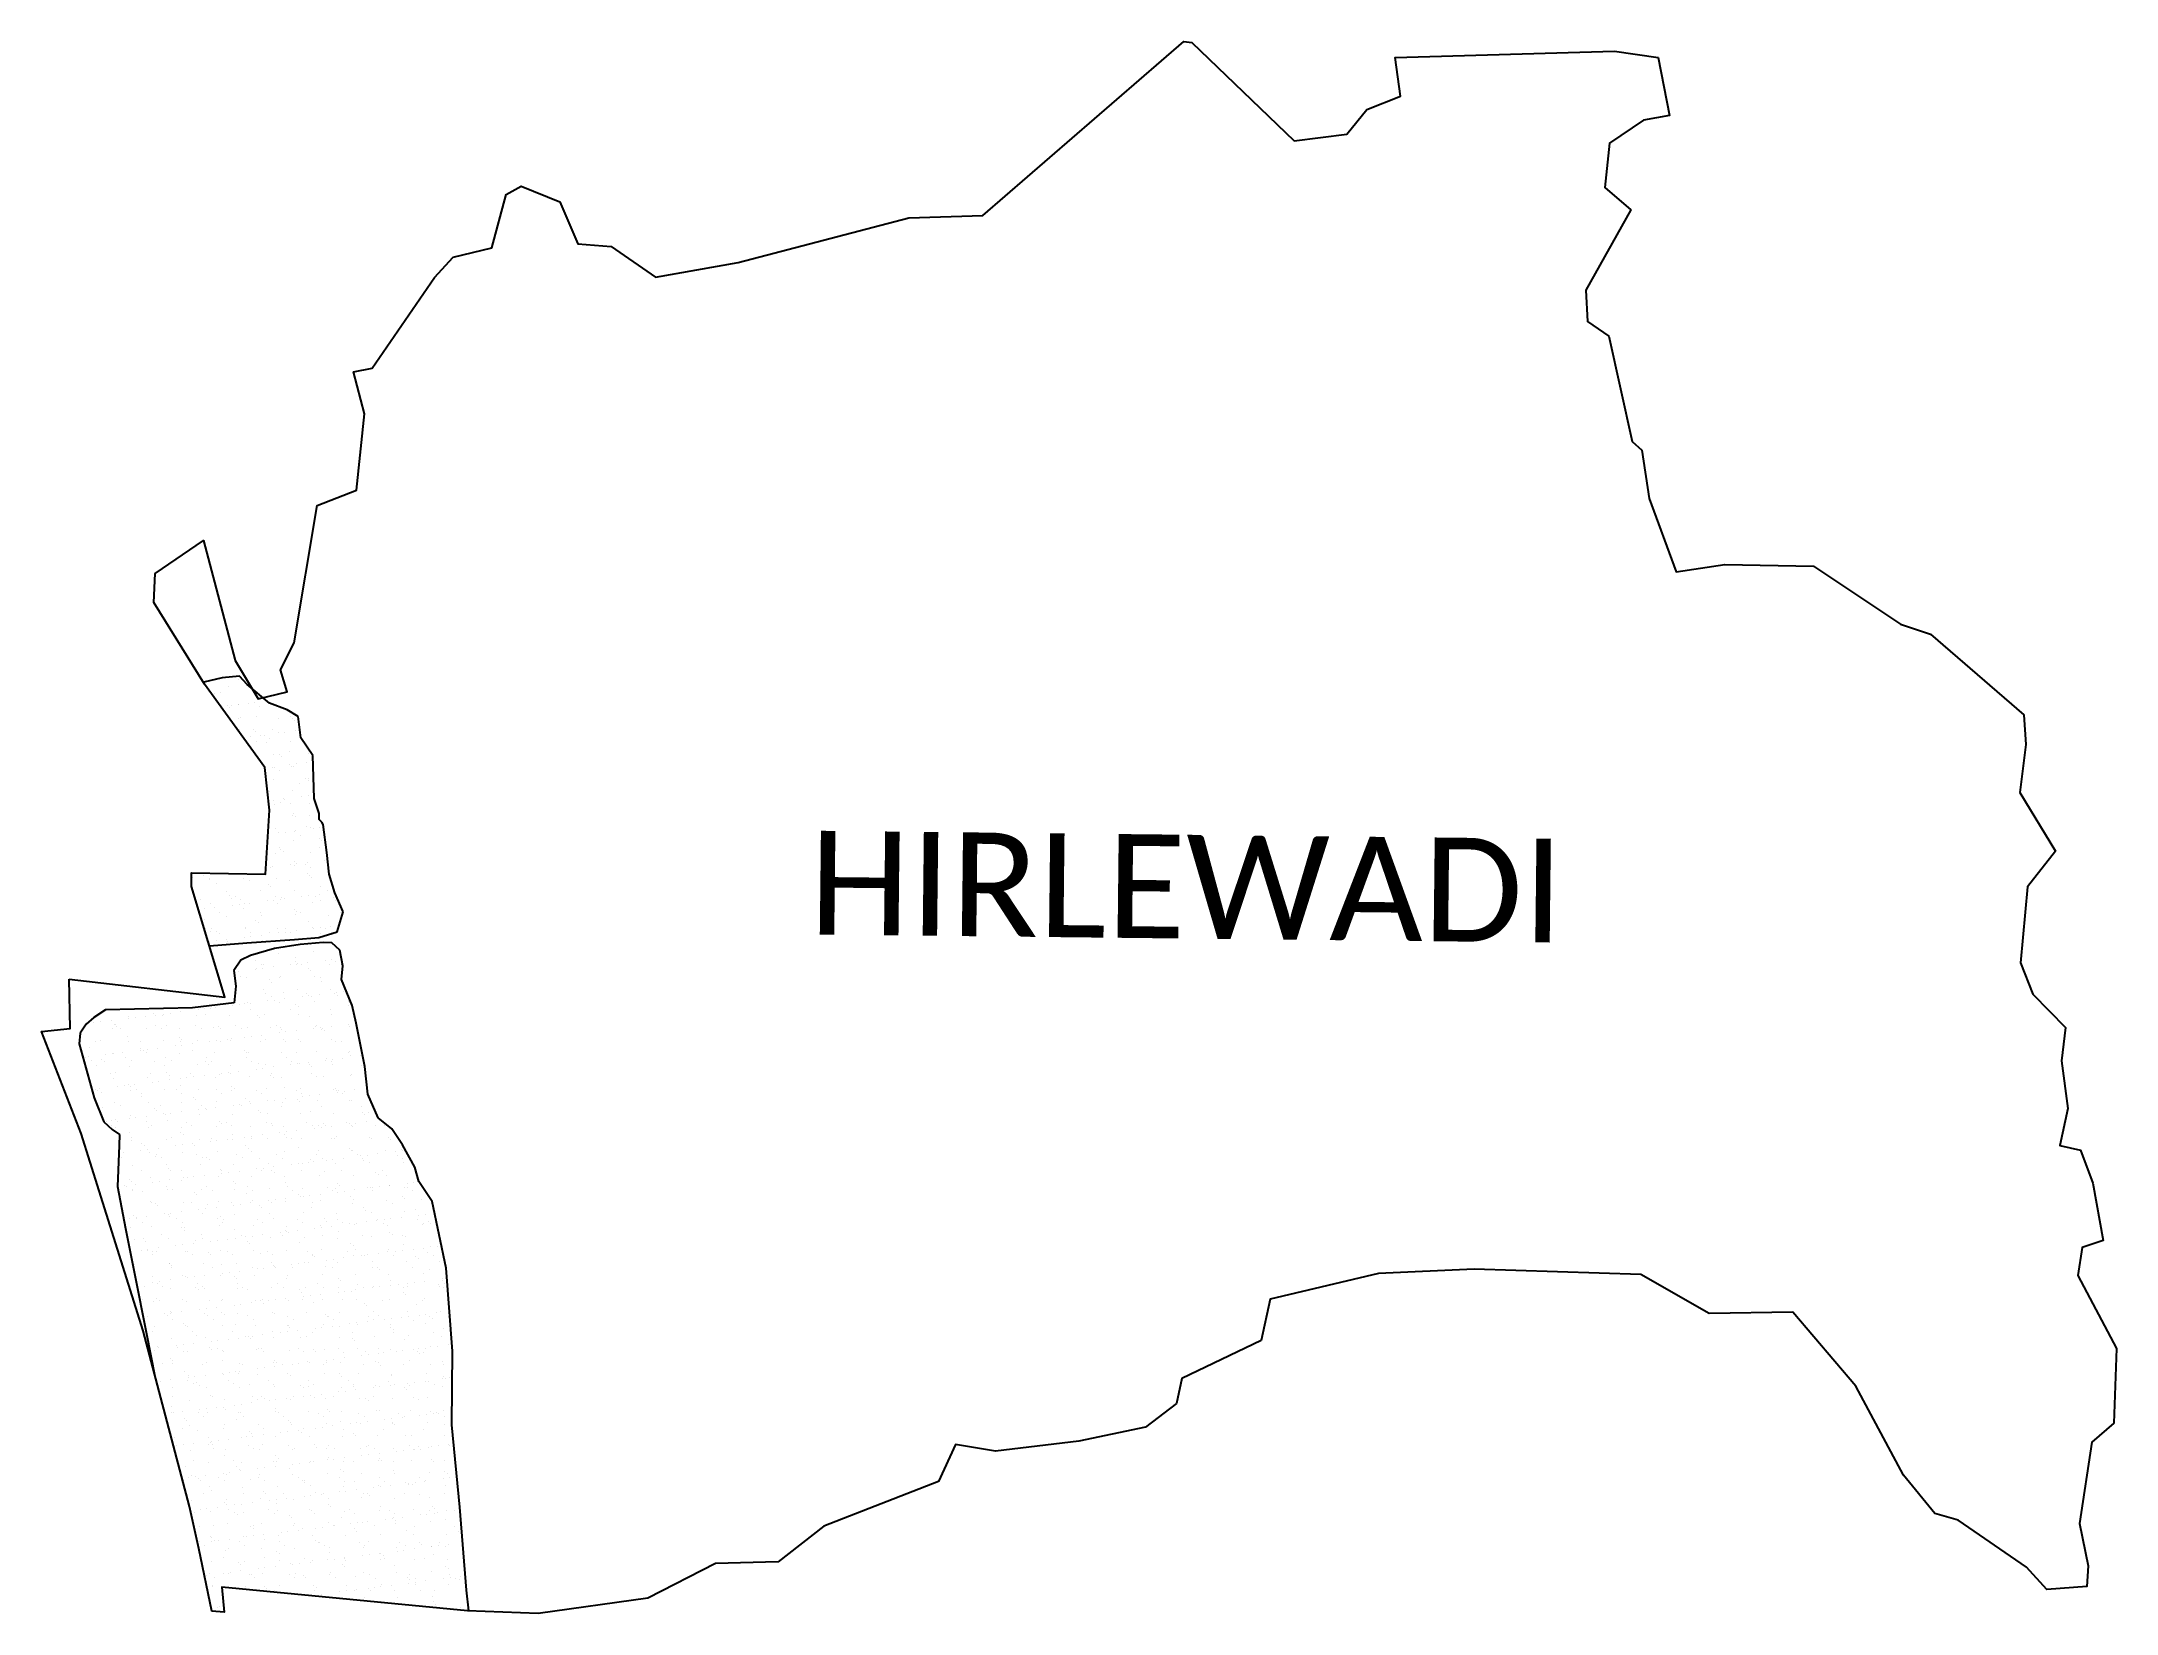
# Model space of a CAD drawing. Header units: metres. Extents: x 333256 to 336477, y 1789489 to 1791930.
import ezdxf

# ---------------------------------------------------------------- set-up
doc = ezdxf.new("R2010")
doc.units = ezdxf.units.M
doc.layers.add('SAND DUNES', color=42, linetype='Continuous')
doc.layers.add('VILLAGE NAME', color=250, linetype='Continuous')

msp = doc.modelspace()

# ---------------------------------------------------------------- texts
at = {"layer": 'VILLAGE NAME', "insert": (334448.8, 1790704.5), "char_height": 161.109, "attachment_point": 1, "rotation": 359.3742}
msp.add_mtext_dynamic_manual_height_columns('{\\fCalibri|b0|i0|c0|p34;HIRLEWADI}', width=1589.786, gutter_width=805.5, heights=[0], dxfattribs=at)

# ---------------------------------------------------------------- linework, layer by layer
at = {"color": 3}
msp.add_lwpolyline([(333298.9, 1790474), (333540.7, 1790446.1), (333488.9, 1790618), (333489.1, 1790639), (333603.8, 1790637.2), (333610, 1790736.2), (333602.8, 1790802.4), (333509.1, 1790932), (333430.7, 1791058.5), (333432.7, 1791103.9), (333507.6, 1791154.8), (333556.7, 1790968.9), (333592.6, 1790909), (333637.6, 1790920), (333627.1, 1790954.4), (333648.2, 1790995.9), (333684.2, 1791209.6), (333745.2, 1791233), (333757.6, 1791351.7), (333740.4, 1791416.8), (333769.3, 1791422.6), (333866, 1791563.2), (333895.1, 1791594.9), (333955, 1791609.3), (333977.5, 1791692.4), (334000.7, 1791705), (334060.5, 1791680.6), (334088.7, 1791615.6), (334140.3, 1791611.5), (334209.4, 1791564.1), (334337.6, 1791586.7), (334602.2, 1791655.9), (334717.2, 1791659.4), (335029.2, 1791929.8), (335041.9, 1791928.2), (335200.5, 1791775.6), (335282.3, 1791786), (335313.4, 1791824.3), (335365.6, 1791844.9), (335357.5, 1791904.8), (335697.8, 1791914.9), (335765.5, 1791905.1), (335783.2, 1791815.1), (335742.9, 1791807.5), (335690.2, 1791771.7), (335682.9, 1791703), (335723.2, 1791668.6), (335653.1, 1791543.5), (335655.6, 1791495.2), (335688.9, 1791472.2), (335725.1, 1791308.6), (335740.1, 1791295.3), (335751.3, 1791220.1), (335793.6, 1791106.1), (335868.9, 1791117.5), (336006.5, 1791114.9), (336141.9, 1791025.3), (336188.5, 1791009.4), (336333, 1790884.2), (336336.4, 1790838.4), (336326.8, 1790763.5), (336382.3, 1790672.5), (336338.9, 1790617.4), (336327.8, 1790499.4), (336347.2, 1790450.4), (336397.7, 1790398.8), (336391.6, 1790347.2), (336401.5, 1790273.3), (336388.8, 1790215.7), (336421.3, 1790208.3), (336440.2, 1790157.2), (336456.4, 1790068.4), (336423.6, 1790057.2), (336417.1, 1790014), (336477, 1789900.7), (336473, 1789784.4), (336438.5, 1789755), (336419.4, 1789628.9), (336432.8, 1789563.2), (336430.9, 1789530.7), (336369, 1789526.1), (336337, 1789560.9), (336231.4, 1789634.1), (336194.8, 1789644.3), (336146.5, 1789703.7), (336072.1, 1789842.2), (335974.5, 1789956.8), (335844.6, 1789954.7), (335738.5, 1790015.3), (335479.7, 1790023.4), (335331.6, 1790016.9), (335163.1, 1789976.9), (335149.1, 1789913), (335026, 1789853.9), (335018.1, 1789815.2), (334969.9, 1789778.3), (334866.5, 1789756.4), (334736.9, 1789740.9), (334674.8, 1789751.5), (334648.5, 1789694.2), (334470.7, 1789624.5), (334399.6, 1789569.1), (334302.3, 1789566.6), (334197.1, 1789512.9), (334027.1, 1789489), (333917.1, 1789493.2), (333536.2, 1789530.1), (333539.7, 1789490.9), (333520.5, 1789492.8), (333500.1, 1789589.7), (333486.1, 1789655), (333413.7, 1789928), (333345.8, 1790145.3), (333317.8, 1790234.4), (333256.1, 1790392.5), (333300.6, 1790397.1), (333298.9, 1790474)], dxfattribs=at)
at = {"layer": 'SAND DUNES'}
for p, q in [((333508.2, 1790935), (333507.4, 1790934.7)), ((333536.6, 1790941.8), (333508.2, 1790935)), ((333563.5, 1790944.6), (333536.6, 1790941.8)), ((333575.3, 1790931.6), (333563.5, 1790944.6)), ((333610, 1790902.6), (333575.3, 1790931.6)), ((333637.3, 1790892), (333610, 1790902.6)), ((333654.7, 1790881.9), (333637.3, 1790892)), ((333658.5, 1790848.6), (333654.7, 1790881.9)), ((333677.3, 1790821.1), (333658.5, 1790848.6)), ((333679.4, 1790754.2), (333677.3, 1790821.1)), ((333687.3, 1790731.1), (333679.4, 1790754.2)), ((333687.3, 1790726.1), (333687.3, 1790731.1)), ((333687.3, 1790722), (333687.3, 1790726.1)), ((333691.3, 1790717.9), (333687.3, 1790722)), ((333693.1, 1790714.3), (333691.3, 1790717.9)), ((333698.8, 1790670.5), (333693.1, 1790714.3)), ((333702.6, 1790636.7), (333698.8, 1790670.5)), ((333711.4, 1790607.8), (333702.6, 1790636.7)), ((333724.2, 1790578.4), (333711.4, 1790607.8)), ((333715.1, 1790547.6), (333724.2, 1790578.4)), ((333516.8, 1790525.5), (333574.6, 1790530.4)), ((333574.6, 1790530.4), (333648.8, 1790535.5)), ((333648.8, 1790535.5), (333686.6, 1790538.8)), ((333693.1, 1790531), (333657.7, 1790528)), ((333686.6, 1790538.8), (333715.1, 1790547.6)), ((333706.7, 1790530.3), (333693.1, 1790531)), ((333719, 1790519.2), (333706.7, 1790530.3)), ((333565.5, 1790503.6), (333554.7, 1790487.5)), ((333580.4, 1790510.8), (333565.5, 1790503.6)), ((333617.8, 1790521.6), (333580.4, 1790510.8)), ((333657.7, 1790528), (333617.8, 1790521.6)), ((333723.6, 1790494.8), (333719, 1790519.2)), ((333554.7, 1790487.5), (333558, 1790463.2)), ((333721.6, 1790473.6), (333723.6, 1790494.8)), ((333738.4, 1790432.8), (333721.6, 1790473.6)), ((333555.3, 1790437), (333490.3, 1790429.5)), ((333558, 1790463.2), (333555.3, 1790437)), ((333744.6, 1790405.4), (333738.4, 1790432.8)), ((333325.7, 1790403.9), (333316.2, 1790390.1)), ((333337.5, 1790414.6), (333325.7, 1790403.9)), ((333355.3, 1790426.2), (333337.5, 1790414.6)), ((333490.3, 1790429.5), (333355.3, 1790426.2)), ((333757.9, 1790338.2), (333744.6, 1790405.4)), ((333316.2, 1790390.1), (333314.8, 1790373.6)), ((333314.8, 1790373.6), (333338.1, 1790289.6)), ((333762.7, 1790295.2), (333757.9, 1790338.2)), ((333338.1, 1790289.6), (333353, 1790252.6)), ((333778.6, 1790258.4), (333762.7, 1790295.2)), ((333353, 1790252.6), (333365.9, 1790240.5)), ((333365.9, 1790240.5), (333377.3, 1790232.8)), ((333800, 1790241.3), (333778.6, 1790258.4)), ((333816.3, 1790216.7), (333800, 1790241.3)), ((333376.9, 1790215.5), (333374.3, 1790152)), ((333377.3, 1790232.8), (333376.9, 1790215.5)), ((333835.7, 1790181.8), (333816.3, 1790216.7)), ((333841.6, 1790159.7), (333835.7, 1790181.8)), ((333374.3, 1790152), (333386.6, 1790086.6)), ((333862.4, 1790128.8), (333841.6, 1790159.7)), ((333884.5, 1790025.2), (333862.4, 1790128.8)), ((333386.6, 1790086.6), (333400.4, 1790017.1)), ((333400.4, 1790017.1), (333418.9, 1789923.2)), ((333894.3, 1789896.2), (333884.5, 1790025.2)), ((333418.9, 1789923.2), (333432.4, 1789854.7)), ((333893.1, 1789782.1), (333894.3, 1789896.2)), ((333905.7, 1789654.2), (333893.1, 1789782.1)), ((333915.8, 1789525.3), (333905.7, 1789654.2)), ((333919.3, 1789493.1), (333915.8, 1789525.3))]:
    msp.add_line(p, q, dxfattribs=at)
at = {"layer": 'SAND DUNES', "linetype": 'Continuous'}
for p, q in [((333524.3, 1790917.3), (333524.3, 1790917.3)), ((333534.4, 1790918.4), (333534.4, 1790918.4)), ((333546.6, 1790928.6), (333546.6, 1790928.6)), ((333561.5, 1790939), (333561.5, 1790939)), ((333588.5, 1790920.1), (333588.5, 1790920.1)), ((333544.1, 1790899), (333544.1, 1790899)), ((333547.8, 1790895.6), (333547.8, 1790895.6)), ((333551.2, 1790898.8), (333551.2, 1790898.8)), ((333561.6, 1790900.1), (333561.6, 1790900.1)), ((333562.6, 1790900.4), (333562.6, 1790900.4)), ((333577.9, 1790902.2), (333577.9, 1790902.2)), ((333586.1, 1790903.2), (333586.1, 1790903.2)), ((333594.5, 1790897.7), (333594.5, 1790897.7)), ((333605.1, 1790905.6), (333605.1, 1790905.6)), ((333613.7, 1790899.9), (333613.7, 1790899.9)), ((333562.4, 1790878.5), (333562.4, 1790878.5)), ((333563.6, 1790861.9), (333563.6, 1790861.9)), ((333565.1, 1790879.5), (333565.1, 1790879.5)), ((333579.8, 1790850.7), (333579.8, 1790850.7)), ((333584.9, 1790861.2), (333584.9, 1790861.2)), ((333588.6, 1790857.8), (333588.6, 1790857.8)), ((333589.5, 1790881.5), (333589.5, 1790881.5)), ((333596.1, 1790852.7), (333596.1, 1790852.7)), ((333601.9, 1790853), (333601.9, 1790853)), ((333614.8, 1790861.4), (333614.8, 1790861.4)), ((333623.3, 1790856.2), (333623.3, 1790856.2)), ((333624.7, 1790878.2), (333624.7, 1790878.2)), ((333633.7, 1790857.5), (333633.7, 1790857.5)), ((333641.9, 1790881.9), (333641.9, 1790881.9)), ((333645.1, 1790878.4), (333645.1, 1790878.4)), ((333648.8, 1790875), (333648.8, 1790875)), ((333650, 1790859.5), (333650, 1790859.5)), ((333569.4, 1790849.4), (333569.4, 1790849.4)), ((333590.6, 1790843), (333590.6, 1790843)), ((333605.9, 1790841.7), (333605.9, 1790841.7)), ((333610.3, 1790847.6), (333610.3, 1790847.6)), ((333615.8, 1790822.8), (333615.8, 1790822.8)), ((333625.7, 1790823.4), (333625.7, 1790823.4)), ((333629.4, 1790820), (333629.4, 1790820)), ((333640.6, 1790828.1), (333640.6, 1790828.1)), ((333642.9, 1790843.4), (333642.9, 1790843.4)), ((333669.9, 1790824.5), (333669.9, 1790824.5)), ((333614.3, 1790803.3), (333614.3, 1790803.3)), ((333617.8, 1790802.8), (333617.8, 1790802.8)), ((333626.2, 1790797.4), (333626.2, 1790797.4)), ((333641.4, 1790806.7), (333641.4, 1790806.7)), ((333644, 1790804.8), (333644, 1790804.8)), ((333646.7, 1790803.9), (333646.7, 1790803.9)), ((333651.9, 1790808), (333651.9, 1790808)), ((333668.1, 1790810.1), (333668.1, 1790810.1)), ((333609.9, 1790765), (333609.9, 1790765)), ((333616.9, 1790784.3), (333616.9, 1790784.3)), ((333645, 1790766.3), (333645, 1790766.3)), ((333656.5, 1790777.9), (333656.5, 1790777.9)), ((333659.6, 1790757.2), (333659.6, 1790757.2)), ((333666.5, 1790785.6), (333666.5, 1790785.6)), ((333670, 1790758.6), (333670, 1790758.6)), ((333670.2, 1790782.2), (333670.2, 1790782.2)), ((333670.9, 1790785.9), (333670.9, 1790785.9)), ((333610.1, 1790728), (333610.1, 1790728)), ((333616.1, 1790751.8), (333616.1, 1790751.8)), ((333617.9, 1790745.7), (333617.9, 1790745.7)), ((333627.2, 1790748.9), (333627.2, 1790748.9)), ((333632.4, 1790753.8), (333632.4, 1790753.8)), ((333633.7, 1790752.7), (333633.7, 1790752.7)), ((333642.1, 1790747.2), (333642.1, 1790747.2)), ((333646.1, 1790727.8), (333646.1, 1790727.8)), ((333647.1, 1790730.6), (333647.1, 1790730.6)), ((333650.7, 1790727.2), (333650.7, 1790727.2)), ((333671.9, 1790747.4), (333671.9, 1790747.4)), ((333672.3, 1790727.7), (333672.3, 1790727.7)), ((333607.8, 1790693.9), (333607.8, 1790693.9)), ((333619, 1790707.2), (333619, 1790707.2)), ((333623.9, 1790701), (333623.9, 1790701)), ((333634.3, 1790702.3), (333634.3, 1790702.3)), ((333649.6, 1790702.5), (333649.6, 1790702.5)), ((333650.6, 1790704.4), (333650.6, 1790704.4)), ((333658, 1790697.1), (333658, 1790697.1)), ((333668, 1790711.1), (333668, 1790711.1)), ((333673, 1790708.9), (333673, 1790708.9)), ((333677.8, 1790707.8), (333677.8, 1790707.8)), ((333687.8, 1790692.8), (333687.8, 1790692.8)), ((333688.2, 1790709.1), (333688.2, 1790709.1)), ((333620, 1790668.7), (333620, 1790668.7)), ((333625.9, 1790677.8), (333625.9, 1790677.8)), ((333627.6, 1790675.6), (333627.6, 1790675.6)), ((333631.3, 1790672.2), (333631.3, 1790672.2)), ((333647.1, 1790689.2), (333647.1, 1790689.2)), ((333674, 1790670.3), (333674, 1790670.3)), ((333688.2, 1790677.6), (333688.2, 1790677.6)), ((333691.5, 1790689.4), (333691.5, 1790689.4)), ((333695.9, 1790658.3), (333695.9, 1790658.3)), ((333490.9, 1790632.5), (333490.9, 1790632.5)), ((333507.1, 1790634.5), (333507.1, 1790634.5)), ((333510.8, 1790637.7), (333510.8, 1790637.7)), ((333517.2, 1790628.1), (333517.2, 1790628.1)), ((333517.5, 1790630.3), (333517.5, 1790630.3)), ((333534.3, 1790638), (333534.3, 1790638)), ((333569.9, 1790630.6), (333569.9, 1790630.6)), ((333579.5, 1790627.8), (333579.5, 1790627.8)), ((333611.6, 1790647.1), (333611.6, 1790647.1)), ((333614.9, 1790648.1), (333614.9, 1790648.1)), ((333621.1, 1790630.1), (333621.1, 1790630.1)), ((333641.8, 1790627.6), (333641.8, 1790627.6)), ((333642.1, 1790651.5), (333642.1, 1790651.5)), ((333648.1, 1790650.7), (333648.1, 1790650.7)), ((333648.6, 1790656.1), (333648.6, 1790656.1)), ((333652.5, 1790652.8), (333652.5, 1790652.8)), ((333665.4, 1790652.3), (333665.4, 1790652.3)), ((333668.4, 1790637.8), (333668.4, 1790637.8)), ((333668.8, 1790654.9), (333668.8, 1790654.9)), ((333672.1, 1790634.4), (333672.1, 1790634.4)), ((333673.8, 1790646.9), (333673.8, 1790646.9)), ((333675.1, 1790631.8), (333675.1, 1790631.8)), ((333699.3, 1790650.1), (333699.3, 1790650.1)), ((333704.1, 1790627.4), (333704.1, 1790627.4)), ((333491.7, 1790610.6), (333491.7, 1790610.6)), ((333494.5, 1790602.8), (333494.5, 1790602.8)), ((333502.9, 1790597.4), (333502.9, 1790597.4)), ((333528.2, 1790621.7), (333528.2, 1790621.7)), ((333542.8, 1790610.1), (333542.8, 1790610.1)), ((333548, 1790603.3), (333548, 1790603.3)), ((333551.6, 1790599.9), (333551.6, 1790599.9)), ((333556.7, 1790602.6), (333556.7, 1790602.6)), ((333565.2, 1790597.2), (333565.2, 1790597.2)), ((333596.8, 1790611.7), (333596.8, 1790611.7)), ((333606.4, 1790595.3), (333606.4, 1790595.3)), ((333608.2, 1790620.6), (333608.2, 1790620.6)), ((333611.9, 1790617.2), (333611.9, 1790617.2)), ((333616.8, 1790596.6), (333616.8, 1790596.6)), ((333619, 1790602.4), (333619, 1790602.4)), ((333627.4, 1790597), (333627.4, 1790597)), ((333629.2, 1790601.1), (333629.2, 1790601.1)), ((333633, 1790598.7), (333633, 1790598.7)), ((333649.2, 1790612.1), (333649.2, 1790612.1)), ((333660.2, 1790602.1), (333660.2, 1790602.1)), ((333670.6, 1790603.4), (333670.6, 1790603.4)), ((333676.1, 1790593.2), (333676.1, 1790593.2)), ((333681.3, 1790602.1), (333681.3, 1790602.1)), ((333686.9, 1790605.4), (333686.9, 1790605.4)), ((333689.4, 1790618.3), (333689.4, 1790618.3)), ((333689.7, 1790596.7), (333689.7, 1790596.7)), ((333700.4, 1790611.6), (333700.4, 1790611.6)), ((333709.2, 1790600), (333709.2, 1790600)), ((333712.9, 1790596.6), (333712.9, 1790596.6)), ((333508.7, 1790566.7), (333508.7, 1790566.7)), ((333509, 1790583), (333509, 1790583)), ((333518.6, 1790591.7), (333518.6, 1790591.7)), ((333525.3, 1790585.1), (333525.3, 1790585.1)), ((333533.1, 1790577.9), (333533.1, 1790577.9)), ((333543.9, 1790571.6), (333543.9, 1790571.6)), ((333552.5, 1790588.5), (333552.5, 1790588.5)), ((333562.9, 1790589.8), (333562.9, 1790589.8)), ((333568.9, 1790583.9), (333568.9, 1790583.9)), ((333570.9, 1790592.1), (333570.9, 1790592.1)), ((333579.2, 1790591.9), (333579.2, 1790591.9)), ((333588.7, 1790565.5), (333588.7, 1790565.5)), ((333592.4, 1790562.2), (333592.4, 1790562.2)), ((333595.4, 1790577.7), (333595.4, 1790577.7)), ((333597.9, 1790573.2), (333597.9, 1790573.2)), ((333622.1, 1790591.6), (333622.1, 1790591.6)), ((333649, 1790582.8), (333649, 1790582.8)), ((333650.2, 1790573.6), (333650.2, 1790573.6)), ((333652.6, 1790579.4), (333652.6, 1790579.4)), ((333657.7, 1790577.4), (333657.7, 1790577.4)), ((333669.9, 1790563.3), (333669.9, 1790563.3)), ((333701.4, 1790573.1), (333701.4, 1790573.1)), ((333720, 1790577.2), (333720, 1790577.2)), ((333510.3, 1790552.7), (333510.3, 1790552.7)), ((333516.8, 1790532.3), (333516.8, 1790532.3)), ((333518.7, 1790547.2), (333518.7, 1790547.2)), ((333519.6, 1790553.2), (333519.6, 1790553.2)), ((333527.2, 1790533.6), (333527.2, 1790533.6)), ((333528.5, 1790548.3), (333528.5, 1790548.3)), ((333532.2, 1790544.9), (333532.2, 1790544.9)), ((333543.5, 1790535.6), (333543.5, 1790535.6)), ((333544.9, 1790533), (333544.9, 1790533)), ((333549.5, 1790528.9), (333549.5, 1790528.9)), ((333570.6, 1790539), (333570.6, 1790539)), ((333572, 1790553.6), (333572, 1790553.6)), ((333572.6, 1790552.4), (333572.6, 1790552.4)), ((333581, 1790547), (333581, 1790547)), ((333581.1, 1790540.4), (333581.1, 1790540.4)), ((333597.3, 1790542.4), (333597.3, 1790542.4)), ((333598.9, 1790534.7), (333598.9, 1790534.7)), ((333609.7, 1790546.1), (333609.7, 1790546.1)), ((333623.2, 1790553), (333623.2, 1790553)), ((333624.5, 1790545.8), (333624.5, 1790545.8)), ((333634.9, 1790552.2), (333634.9, 1790552.2)), ((333634.9, 1790547.1), (333634.9, 1790547.1)), ((333643.3, 1790546.8), (333643.3, 1790546.8)), ((333651.2, 1790549.2), (333651.2, 1790549.2)), ((333677.2, 1790554.7), (333677.2, 1790554.7)), ((333678.4, 1790552.6), (333678.4, 1790552.6)), ((333688.8, 1790553.9), (333688.8, 1790553.9)), ((333689.8, 1790545), (333689.8, 1790545)), ((333693.4, 1790541.6), (333693.4, 1790541.6)), ((333697.2, 1790552), (333697.2, 1790552)), ((333705.1, 1790556), (333705.1, 1790556)), ((333705.6, 1790546.5), (333705.6, 1790546.5)), ((333573, 1790507.1), (333573, 1790507.1)), ((333588.5, 1790502.3), (333588.5, 1790502.3)), ((333596.9, 1790496.8), (333596.9, 1790496.8)), ((333624.2, 1790514.5), (333624.2, 1790514.5)), ((333642.7, 1790496.4), (333642.7, 1790496.4)), ((333650.5, 1790508.3), (333650.5, 1790508.3)), ((333650.8, 1790502), (333650.8, 1790502)), ((333652.3, 1790496.5), (333652.3, 1790496.5)), ((333653.1, 1790497.7), (333653.1, 1790497.7)), ((333659.2, 1790496.6), (333659.2, 1790496.6)), ((333669.4, 1790499.7), (333669.4, 1790499.7)), ((333673.6, 1790527.3), (333673.6, 1790527.3)), ((333678.2, 1790516.1), (333678.2, 1790516.1)), ((333696.6, 1790503.2), (333696.6, 1790503.2)), ((333707, 1790504.5), (333707, 1790504.5)), ((333710.7, 1790525.5), (333710.7, 1790525.5)), ((333713.1, 1790501.8), (333713.1, 1790501.8)), ((333721.5, 1790496.4), (333721.5, 1790496.4)), ((333561.6, 1790486.2), (333561.6, 1790486.2)), ((333564.9, 1790477.6), (333564.9, 1790477.6)), ((333574.1, 1790476.5), (333574.1, 1790476.5)), ((333588.8, 1790489.6), (333588.8, 1790489.6)), ((333590.3, 1790491.1), (333590.3, 1790491.1)), ((333599.2, 1790490.9), (333599.2, 1790490.9)), ((333600, 1790496.1), (333600, 1790496.1)), ((333610.1, 1790472.8), (333610.1, 1790472.8)), ((333613.8, 1790469.4), (333613.8, 1790469.4)), ((333615.5, 1790493), (333615.5, 1790493)), ((333625.2, 1790475.9), (333625.2, 1790475.9)), ((333627.2, 1790477.3), (333627.2, 1790477.3)), ((333670.3, 1790490), (333670.3, 1790490)), ((333674, 1790486.6), (333674, 1790486.6)), ((333679.3, 1790477.6), (333679.3, 1790477.6)), ((333689.4, 1790477.1), (333689.4, 1790477.1)), ((333691.3, 1790470.5), (333691.3, 1790470.5)), ((333703.5, 1790496), (333703.5, 1790496)), ((333553.1, 1790433.3), (333553.1, 1790433.3)), ((333563.5, 1790434.7), (333563.5, 1790434.7)), ((333570.9, 1790436.1), (333570.9, 1790436.1)), ((333575.1, 1790437.9), (333575.1, 1790437.9)), ((333579.8, 1790436.7), (333579.8, 1790436.7)), ((333601, 1790457.6), (333601, 1790457.6)), ((333604.4, 1790452.1), (333604.4, 1790452.1)), ((333607, 1790440.1), (333607, 1790440.1)), ((333612.8, 1790446.7), (333612.8, 1790446.7)), ((333617.4, 1790441.4), (333617.4, 1790441.4)), ((333626.3, 1790437.4), (333626.3, 1790437.4)), ((333631.1, 1790453.3), (333631.1, 1790453.3)), ((333633.7, 1790443.5), (333633.7, 1790443.5)), ((333650.9, 1790435), (333650.9, 1790435)), ((333653.4, 1790458), (333653.4, 1790458)), ((333660.9, 1790446.9), (333660.9, 1790446.9)), ((333666.7, 1790451.9), (333666.7, 1790451.9)), ((333671.3, 1790448.2), (333671.3, 1790448.2)), ((333675.1, 1790446.4), (333675.1, 1790446.4)), ((333680.3, 1790439.1), (333680.3, 1790439.1)), ((333687.5, 1790450.3), (333687.5, 1790450.3)), ((333704.5, 1790457.4), (333704.5, 1790457.4)), ((333711.1, 1790452.2), (333711.1, 1790452.2)), ((333714.7, 1790453.7), (333714.7, 1790453.7)), ((333714.8, 1790448.8), (333714.8, 1790448.8)), ((333725.1, 1790455), (333725.1, 1790455)), ((333728.9, 1790451.6), (333728.9, 1790451.6)), ((333732.1, 1790432.7), (333732.1, 1790432.7)), ((333732.7, 1790439.4), (333732.7, 1790439.4)), ((333337.6, 1790406.2), (333337.6, 1790406.2)), ((333348, 1790407.5), (333348, 1790407.5)), ((333349.4, 1790422.2), (333349.4, 1790422.2)), ((333364.3, 1790409.5), (333364.3, 1790409.5)), ((333369.2, 1790403.9), (333369.2, 1790403.9)), ((333371.1, 1790402.8), (333371.1, 1790402.8)), ((333372.9, 1790400.5), (333372.9, 1790400.5)), ((333390.5, 1790415.9), (333390.5, 1790415.9)), ((333391.5, 1790413), (333391.5, 1790413)), ((333401.9, 1790414.3), (333401.9, 1790414.3)), ((333418.2, 1790416.3), (333418.2, 1790416.3)), ((333429.4, 1790421.1), (333429.4, 1790421.1)), ((333433.1, 1790417.7), (333433.1, 1790417.7)), ((333433.4, 1790402.6), (333433.4, 1790402.6)), ((333444.5, 1790417.5), (333444.5, 1790417.5)), ((333445.4, 1790419.8), (333445.4, 1790419.8)), ((333450.4, 1790401.7), (333450.4, 1790401.7)), ((333455.8, 1790421.1), (333455.8, 1790421.1)), ((333456.2, 1790427.9), (333456.2, 1790427.9)), ((333472, 1790423.1), (333472, 1790423.1)), ((333495.7, 1790402.4), (333495.7, 1790402.4)), ((333496.9, 1790417.9), (333496.9, 1790417.9)), ((333499.2, 1790426.6), (333499.2, 1790426.6)), ((333509.6, 1790427.9), (333509.6, 1790427.9)), ((333510.6, 1790418.9), (333510.6, 1790418.9)), ((333518.5, 1790427.6), (333518.5, 1790427.6)), ((333525.9, 1790429.9), (333525.9, 1790429.9)), ((333530.4, 1790400.5), (333530.4, 1790400.5)), ((333548, 1790417.4), (333548, 1790417.4)), ((333558, 1790402.2), (333558, 1790402.2)), ((333580.7, 1790427.4), (333580.7, 1790427.4)), ((333590.7, 1790417.7), (333590.7, 1790417.7)), ((333594.3, 1790414.3), (333594.3, 1790414.3)), ((333602.1, 1790419), (333602.1, 1790419)), ((333620.2, 1790401.9), (333620.2, 1790401.9)), ((333643, 1790427.2), (333643, 1790427.2)), ((333654.4, 1790419.4), (333654.4, 1790419.4)), ((333654.6, 1790431.6), (333654.6, 1790431.6)), ((333671.9, 1790415.5), (333671.9, 1790415.5)), ((333681.4, 1790400.5), (333681.4, 1790400.5)), ((333682.5, 1790401.7), (333682.5, 1790401.7)), ((333705.3, 1790426.9), (333705.3, 1790426.9)), ((333705.6, 1790418.9), (333705.6, 1790418.9)), ((333705.7, 1790400.8), (333705.7, 1790400.8)), ((333732.9, 1790404.3), (333732.9, 1790404.3)), ((333733.7, 1790400.9), (333733.7, 1790400.9)), ((333743.3, 1790405.6), (333743.3, 1790405.6)), ((333744.8, 1790401.5), (333744.8, 1790401.5)), ((333340.4, 1790377.9), (333340.4, 1790377.9)), ((333347.5, 1790378.1), (333347.5, 1790378.1)), ((333366.3, 1790397.5), (333366.3, 1790397.5)), ((333379.5, 1790397.4), (333379.5, 1790397.4)), ((333390.2, 1790384.4), (333390.2, 1790384.4)), ((333391.6, 1790377.3), (333391.6, 1790377.3)), ((333409.8, 1790377.9), (333409.8, 1790377.9)), ((333418.6, 1790397.9), (333418.6, 1790397.9)), ((333441.8, 1790397.2), (333441.8, 1790397.2)), ((333445.6, 1790379), (333445.6, 1790379)), ((333463.5, 1790370.3), (333463.5, 1790370.3)), ((333469.8, 1790397.4), (333469.8, 1790397.4)), ((333470.2, 1790383.3), (333470.2, 1790383.3)), ((333472.1, 1790377.7), (333472.1, 1790377.7)), ((333473.9, 1790379.9), (333473.9, 1790379.9)), ((333473.9, 1790371.6), (333473.9, 1790371.6)), ((333490.2, 1790373.7), (333490.2, 1790373.7)), ((333497.9, 1790379.4), (333497.9, 1790379.4)), ((333504.1, 1790397), (333504.1, 1790397)), ((333517.4, 1790377.1), (333517.4, 1790377.1)), ((333523.8, 1790399), (333523.8, 1790399)), ((333527.8, 1790378.4), (333527.8, 1790378.4)), ((333534.1, 1790397.1), (333534.1, 1790397.1)), ((333534.3, 1790377.5), (333534.3, 1790377.5)), ((333544.1, 1790380.5), (333544.1, 1790380.5)), ((333549.1, 1790378.8), (333549.1, 1790378.8)), ((333551.4, 1790381.1), (333551.4, 1790381.1)), ((333566.4, 1790396.7), (333566.4, 1790396.7)), ((333571.3, 1790383.9), (333571.3, 1790383.9)), ((333576.2, 1790399.4), (333576.2, 1790399.4)), ((333581.7, 1790385.2), (333581.7, 1790385.2)), ((333596.6, 1790377.2), (333596.6, 1790377.2)), ((333598, 1790387.2), (333598, 1790387.2)), ((333603.1, 1790380.5), (333603.1, 1790380.5)), ((333611.6, 1790398.3), (333611.6, 1790398.3)), ((333625.1, 1790390.7), (333625.1, 1790390.7)), ((333627.3, 1790398.9), (333627.3, 1790398.9)), ((333628.7, 1790396.5), (333628.7, 1790396.5)), ((333631.4, 1790380), (333631.4, 1790380)), ((333635.1, 1790376.6), (333635.1, 1790376.6)), ((333635.6, 1790392), (333635.6, 1790392)), ((333651.8, 1790394), (333651.8, 1790394)), ((333655.5, 1790380.9), (333655.5, 1790380.9)), ((333658.9, 1790377), (333658.9, 1790377)), ((333679, 1790397.5), (333679, 1790397.5)), ((333689.4, 1790398.8), (333689.4, 1790398.8)), ((333690.9, 1790396.3), (333690.9, 1790396.3)), ((333691.7, 1790397.2), (333691.7, 1790397.2)), ((333695.3, 1790393.8), (333695.3, 1790393.8)), ((333706.6, 1790380.3), (333706.6, 1790380.3)), ((333712.6, 1790377.7), (333712.6, 1790377.7)), ((333721.2, 1790376.8), (333721.2, 1790376.8)), ((333324.7, 1790352.9), (333324.7, 1790352.9)), ((333328.6, 1790353.3), (333328.6, 1790353.3)), ((333330, 1790367.2), (333330, 1790367.2)), ((333333.1, 1790347.5), (333333.1, 1790347.5)), ((333341.4, 1790339.3), (333341.4, 1790339.3)), ((333349.8, 1790348.9), (333349.8, 1790348.9)), ((333353.5, 1790345.5), (333353.5, 1790345.5)), ((333355.8, 1790356.7), (333355.8, 1790356.7)), ((333366.2, 1790358), (333366.2, 1790358)), ((333367.3, 1790359), (333367.3, 1790359)), ((333382.5, 1790360.1), (333382.5, 1790360.1)), ((333387, 1790352.7), (333387, 1790352.7)), ((333392.6, 1790338.8), (333392.6, 1790338.8)), ((333395.4, 1790347.3), (333395.4, 1790347.3)), ((333409.7, 1790363.5), (333409.7, 1790363.5)), ((333410, 1790366.1), (333410, 1790366.1)), ((333413.7, 1790362.7), (333413.7, 1790362.7)), ((333419.7, 1790359.4), (333419.7, 1790359.4)), ((333420.1, 1790364.8), (333420.1, 1790364.8)), ((333431, 1790346.6), (333431, 1790346.6)), ((333436.3, 1790366.9), (333436.3, 1790366.9)), ((333446.6, 1790340.5), (333446.6, 1790340.5)), ((333449.3, 1790352.4), (333449.3, 1790352.4)), ((333457.7, 1790347), (333457.7, 1790347)), ((333470.8, 1790358.8), (333470.8, 1790358.8)), ((333491.2, 1790363.9), (333491.2, 1790363.9)), ((333499, 1790340.8), (333499, 1790340.8)), ((333511, 1790345.5), (333511, 1790345.5)), ((333511.6, 1790352.2), (333511.6, 1790352.2)), ((333514.7, 1790342.1), (333514.7, 1790342.1)), ((333520, 1790346.8), (333520, 1790346.8)), ((333524.9, 1790360.5), (333524.9, 1790360.5)), ((333550.1, 1790340.3), (333550.1, 1790340.3)), ((333571.2, 1790362.7), (333571.2, 1790362.7)), ((333573.8, 1790352), (333573.8, 1790352)), ((333574.9, 1790359.3), (333574.9, 1790359.3)), ((333577.2, 1790360.8), (333577.2, 1790360.8)), ((333582.2, 1790346.6), (333582.2, 1790346.6)), ((333592.2, 1790343.3), (333592.2, 1790343.3)), ((333599.9, 1790335.7), (333599.9, 1790335.7)), ((333604.2, 1790341.9), (333604.2, 1790341.9)), ((333616.1, 1790337.8), (333616.1, 1790337.8)), ((333628.4, 1790360.3), (333628.4, 1790360.3)), ((333636.1, 1790351.7), (333636.1, 1790351.7)), ((333643.3, 1790341.2), (333643.3, 1790341.2)), ((333644.5, 1790346.3), (333644.5, 1790346.3)), ((333652.4, 1790360.5), (333652.4, 1790360.5)), ((333653.7, 1790342.5), (333653.7, 1790342.5)), ((333656.5, 1790342.3), (333656.5, 1790342.3)), ((333670, 1790344.6), (333670, 1790344.6)), ((333672.2, 1790342.2), (333672.2, 1790342.2)), ((333675.9, 1790338.8), (333675.9, 1790338.8)), ((333682.4, 1790362), (333682.4, 1790362)), ((333697.2, 1790348), (333697.2, 1790348)), ((333698.4, 1790351.5), (333698.4, 1790351.5)), ((333706.8, 1790346.1), (333706.8, 1790346.1)), ((333707.6, 1790349.3), (333707.6, 1790349.3)), ((333707.7, 1790341.8), (333707.7, 1790341.8)), ((333723.9, 1790351.4), (333723.9, 1790351.4)), ((333732.5, 1790359.4), (333732.5, 1790359.4)), ((333734.8, 1790362.3), (333734.8, 1790362.3)), ((333736.1, 1790356), (333736.1, 1790356)), ((333751.1, 1790354.8), (333751.1, 1790354.8)), ((333753.4, 1790339.9), (333753.4, 1790339.9)), ((333346.8, 1790303.8), (333346.8, 1790303.8)), ((333363.4, 1790328), (333363.4, 1790328)), ((333368.4, 1790320.4), (333368.4, 1790320.4)), ((333370.8, 1790329.4), (333370.8, 1790329.4)), ((333373.9, 1790307.3), (333373.9, 1790307.3)), ((333384.4, 1790308.6), (333384.4, 1790308.6)), ((333390.6, 1790311.1), (333390.6, 1790311.1)), ((333394.2, 1790307.7), (333394.2, 1790307.7)), ((333400.6, 1790310.6), (333400.6, 1790310.6)), ((333420.7, 1790320.8), (333420.7, 1790320.8)), ((333425.7, 1790327.7), (333425.7, 1790327.7)), ((333427.8, 1790314.1), (333427.8, 1790314.1)), ((333438.2, 1790315.4), (333438.2, 1790315.4)), ((333450.8, 1790328.3), (333450.8, 1790328.3)), ((333454.5, 1790324.9), (333454.5, 1790324.9)), ((333454.5, 1790317.4), (333454.5, 1790317.4)), ((333471.8, 1790308.9), (333471.8, 1790308.9)), ((333471.9, 1790320.3), (333471.9, 1790320.3)), ((333481.7, 1790320.8), (333481.7, 1790320.8)), ((333487.9, 1790327.5), (333487.9, 1790327.5)), ((333492.1, 1790322.2), (333492.1, 1790322.2)), ((333508.4, 1790324.2), (333508.4, 1790324.2)), ((333525.9, 1790321.9), (333525.9, 1790321.9)), ((333532, 1790326.1), (333532, 1790326.1)), ((333535.6, 1790327.6), (333535.6, 1790327.6)), ((333546, 1790329), (333546, 1790329)), ((333550.2, 1790327.3), (333550.2, 1790327.3)), ((333551.8, 1790307.7), (333551.8, 1790307.7)), ((333555.5, 1790304.3), (333555.5, 1790304.3)), ((333562.3, 1790331), (333562.3, 1790331)), ((333578.3, 1790322.3), (333578.3, 1790322.3)), ((333589.4, 1790334.4), (333589.4, 1790334.4)), ((333605.2, 1790303.4), (333605.2, 1790303.4)), ((333612, 1790324.9), (333612, 1790324.9)), ((333612.5, 1790327.1), (333612.5, 1790327.1)), ((333615.7, 1790321.5), (333615.7, 1790321.5)), ((333629.4, 1790321.8), (333629.4, 1790321.8)), ((333633, 1790305.5), (333633, 1790305.5)), ((333657.6, 1790303.8), (333657.6, 1790303.8)), ((333674.8, 1790326.8), (333674.8, 1790326.8)), ((333683.5, 1790323.4), (333683.5, 1790323.4)), ((333693.2, 1790322.7), (333693.2, 1790322.7)), ((333708.7, 1790303.3), (333708.7, 1790303.3)), ((333713, 1790304.4), (333713, 1790304.4)), ((333735.8, 1790323.8), (333735.8, 1790323.8)), ((333737.1, 1790326.6), (333737.1, 1790326.6)), ((333340.6, 1790302.7), (333340.6, 1790302.7)), ((333342.5, 1790300.8), (333342.5, 1790300.8)), ((333349, 1790297.3), (333349, 1790297.3)), ((333351.3, 1790274.4), (333351.3, 1790274.4)), ((333369.4, 1790281.9), (333369.4, 1790281.9)), ((333379.2, 1790277.8), (333379.2, 1790277.8)), ((333393.6, 1790300.3), (333393.6, 1790300.3)), ((333402.9, 1790302.5), (333402.9, 1790302.5)), ((333411.3, 1790297.1), (333411.3, 1790297.1)), ((333411.6, 1790291.6), (333411.6, 1790291.6)), ((333421.8, 1790282.3), (333421.8, 1790282.3)), ((333431.4, 1790273.3), (333431.4, 1790273.3)), ((333441.5, 1790277.6), (333441.5, 1790277.6)), ((333447.7, 1790301.9), (333447.7, 1790301.9)), ((333465.2, 1790302.3), (333465.2, 1790302.3)), ((333472.9, 1790281.7), (333472.9, 1790281.7)), ((333473.6, 1790296.9), (333473.6, 1790296.9)), ((333491.6, 1790290.5), (333491.6, 1790290.5)), ((333495.2, 1790287.1), (333495.2, 1790287.1)), ((333499.9, 1790271.4), (333499.9, 1790271.4)), ((333500, 1790302.3), (333500, 1790302.3)), ((333503.8, 1790277.3), (333503.8, 1790277.3)), ((333510.3, 1790272.7), (333510.3, 1790272.7)), ((333512.6, 1790271.1), (333512.6, 1790271.1)), ((333526.5, 1790274.8), (333526.5, 1790274.8)), ((333527, 1790283.4), (333527, 1790283.4)), ((333527.4, 1790302), (333527.4, 1790302)), ((333535.8, 1790296.6), (333535.8, 1790296.6)), ((333551.2, 1790301.8), (333551.2, 1790301.8)), ((333553.7, 1790278.2), (333553.7, 1790278.2)), ((333564.1, 1790279.5), (333564.1, 1790279.5)), ((333566.1, 1790277.1), (333566.1, 1790277.1)), ((333572.8, 1790288.3), (333572.8, 1790288.3)), ((333579.3, 1790283.8), (333579.3, 1790283.8)), ((333580.4, 1790281.5), (333580.4, 1790281.5)), ((333589.7, 1790301.8), (333589.7, 1790301.8)), ((333598.1, 1790296.4), (333598.1, 1790296.4)), ((333607.6, 1790285), (333607.6, 1790285)), ((333618, 1790286.3), (333618, 1790286.3)), ((333628.4, 1790276.9), (333628.4, 1790276.9)), ((333630.5, 1790283.2), (333630.5, 1790283.2)), ((333634.3, 1790288.3), (333634.3, 1790288.3)), ((333652, 1790301.6), (333652, 1790301.6)), ((333652.8, 1790287.2), (333652.8, 1790287.2)), ((333656.5, 1790283.8), (333656.5, 1790283.8)), ((333660.4, 1790296.2), (333660.4, 1790296.2)), ((333661.5, 1790291.8), (333661.5, 1790291.8)), ((333671.9, 1790293.1), (333671.9, 1790293.1)), ((333684.5, 1790284.9), (333684.5, 1790284.9)), ((333688.2, 1790295.1), (333688.2, 1790295.1)), ((333690.7, 1790276.6), (333690.7, 1790276.6)), ((333714.3, 1790301.3), (333714.3, 1790301.3)), ((333715.4, 1790298.6), (333715.4, 1790298.6)), ((333716.7, 1790301), (333716.7, 1790301)), ((333722.7, 1790295.9), (333722.7, 1790295.9)), ((333725.8, 1790299.9), (333725.8, 1790299.9)), ((333734, 1790284.9), (333734, 1790284.9)), ((333736.9, 1790285.3), (333736.9, 1790285.3)), ((333742, 1790301.9), (333742, 1790301.9)), ((333752.9, 1790276.4), (333752.9, 1790276.4)), ((333356.5, 1790252.6), (333356.5, 1790252.6)), ((333364.9, 1790254.4), (333364.9, 1790254.4)), ((333364.9, 1790247.1), (333364.9, 1790247.1)), ((333370.5, 1790243.3), (333370.5, 1790243.3)), ((333371.1, 1790256.1), (333371.1, 1790256.1)), ((333374.8, 1790252.7), (333374.8, 1790252.7)), ((333392.1, 1790257.8), (333392.1, 1790257.8)), ((333394.7, 1790261.7), (333394.7, 1790261.7)), ((333402.5, 1790259.1), (333402.5, 1790259.1)), ((333418.7, 1790252.3), (333418.7, 1790252.3)), ((333418.8, 1790261.2), (333418.8, 1790261.2)), ((333422.8, 1790243.7), (333422.8, 1790243.7)), ((333427.1, 1790246.9), (333427.1, 1790246.9)), ((333435, 1790269.9), (333435, 1790269.9)), ((333446, 1790264.6), (333446, 1790264.6)), ((333448.7, 1790263.4), (333448.7, 1790263.4)), ((333452.3, 1790253.8), (333452.3, 1790253.8)), ((333456.4, 1790265.9), (333456.4, 1790265.9)), ((333472.7, 1790268), (333472.7, 1790268)), ((333474, 1790243.2), (333474, 1790243.2)), ((333481, 1790252.1), (333481, 1790252.1)), ((333489.4, 1790246.7), (333489.4, 1790246.7)), ((333501.1, 1790263.7), (333501.1, 1790263.7)), ((333528, 1790244.8), (333528, 1790244.8)), ((333532.4, 1790252.7), (333532.4, 1790252.7)), ((333536, 1790249.3), (333536, 1790249.3)), ((333543.3, 1790251.9), (333543.3, 1790251.9)), ((333551.7, 1790246.5), (333551.7, 1790246.5)), ((333552.2, 1790263.2), (333552.2, 1790263.2)), ((333580.4, 1790245.2), (333580.4, 1790245.2)), ((333592.6, 1790269.9), (333592.6, 1790269.9)), ((333596.2, 1790266.5), (333596.2, 1790266.5)), ((333605.6, 1790251.6), (333605.6, 1790251.6)), ((333606.3, 1790264.9), (333606.3, 1790264.9)), ((333613.6, 1790250.5), (333613.6, 1790250.5)), ((333614, 1790246.2), (333614, 1790246.2)), ((333631.5, 1790244.7), (333631.5, 1790244.7)), ((333652.5, 1790238.9), (333652.5, 1790238.9)), ((333658.6, 1790265.2), (333658.6, 1790265.2)), ((333667.9, 1790251.4), (333667.9, 1790251.4)), ((333673.8, 1790267.7), (333673.8, 1790267.7)), ((333676.3, 1790246), (333676.3, 1790246)), ((333679.6, 1790242.3), (333679.6, 1790242.3)), ((333685.6, 1790246.3), (333685.6, 1790246.3)), ((333690.1, 1790243.6), (333690.1, 1790243.6)), ((333693.6, 1790249.4), (333693.6, 1790249.4)), ((333697.2, 1790246), (333697.2, 1790246)), ((333706.3, 1790245.7), (333706.3, 1790245.7)), ((333709.8, 1790264.7), (333709.8, 1790264.7)), ((333730.2, 1790251.2), (333730.2, 1790251.2)), ((333733.5, 1790249.1), (333733.5, 1790249.1)), ((333737.9, 1790246.7), (333737.9, 1790246.7)), ((333738.6, 1790245.8), (333738.6, 1790245.8)), ((333743.9, 1790250.4), (333743.9, 1790250.4)), ((333753.8, 1790266.6), (333753.8, 1790266.6)), ((333757.5, 1790263.2), (333757.5, 1790263.2)), ((333760.2, 1790252.5), (333760.2, 1790252.5)), ((333763.8, 1790266.4), (333763.8, 1790266.4)), ((333774.8, 1790247.1), (333774.8, 1790247.1)), ((333789.1, 1790246.2), (333789.1, 1790246.2)), ((333392.1, 1790236.6), (333392.1, 1790236.6)), ((333395.1, 1790227.6), (333395.1, 1790227.6)), ((333395.7, 1790223.2), (333395.7, 1790223.2)), ((333410.3, 1790208.4), (333410.3, 1790208.4)), ((333411.9, 1790218.3), (333411.9, 1790218.3)), ((333415.6, 1790214.9), (333415.6, 1790214.9)), ((333420.7, 1790209.7), (333420.7, 1790209.7)), ((333437, 1790211.7), (333437, 1790211.7)), ((333449.8, 1790224.8), (333449.8, 1790224.8)), ((333457.4, 1790227.4), (333457.4, 1790227.4)), ((333464.1, 1790215.1), (333464.1, 1790215.1)), ((333472.1, 1790235.5), (333472.1, 1790235.5)), ((333474.6, 1790216.5), (333474.6, 1790216.5)), ((333475.8, 1790232.1), (333475.8, 1790232.1)), ((333490.8, 1790218.5), (333490.8, 1790218.5)), ((333493.1, 1790216.1), (333493.1, 1790216.1)), ((333502.1, 1790225.2), (333502.1, 1790225.2)), ((333518, 1790221.9), (333518, 1790221.9)), ((333519.7, 1790227.2), (333519.7, 1790227.2)), ((333528.4, 1790223.2), (333528.4, 1790223.2)), ((333544.7, 1790225.3), (333544.7, 1790225.3)), ((333553.3, 1790233.3), (333553.3, 1790233.3)), ((333553.3, 1790224.7), (333553.3, 1790224.7)), ((333571.9, 1790228.7), (333571.9, 1790228.7)), ((333573.1, 1790214.9), (333573.1, 1790214.9)), ((333576.8, 1790211.5), (333576.8, 1790211.5)), ((333581.4, 1790206.7), (333581.4, 1790206.7)), ((333582, 1790226.9), (333582, 1790226.9)), ((333582.3, 1790230), (333582.3, 1790230)), ((333598.6, 1790232.1), (333598.6, 1790232.1)), ((333607.3, 1790226.3), (333607.3, 1790226.3)), ((333625.8, 1790235.5), (333625.8, 1790235.5)), ((333633.4, 1790232.1), (333633.4, 1790232.1)), ((333636.2, 1790236.8), (333636.2, 1790236.8)), ((333637, 1790228.7), (333637, 1790228.7)), ((333644.2, 1790226.7), (333644.2, 1790226.7)), ((333654.3, 1790212.7), (333654.3, 1790212.7)), ((333659.7, 1790226.7), (333659.7, 1790226.7)), ((333686.6, 1790207.8), (333686.6, 1790207.8)), ((333706.5, 1790226.5), (333706.5, 1790226.5)), ((333710.8, 1790226.2), (333710.8, 1790226.2)), ((333714.6, 1790229.9), (333714.6, 1790229.9)), ((333734.4, 1790211.6), (333734.4, 1790211.6)), ((333738, 1790208.2), (333738, 1790208.2)), ((333739, 1790208.2), (333739, 1790208.2)), ((333764.8, 1790227.8), (333764.8, 1790227.8)), ((333768.8, 1790226.2), (333768.8, 1790226.2)), ((333790.1, 1790207.6), (333790.1, 1790207.6)), ((333794.6, 1790228.8), (333794.6, 1790228.8)), ((333798.3, 1790225.4), (333798.3, 1790225.4)), ((333805.6, 1790206.4), (333805.6, 1790206.4)), ((333815.6, 1790209.4), (333815.6, 1790209.4)), ((333816, 1790207.7), (333816, 1790207.7)), ((333380.7, 1790197), (333380.7, 1790197)), ((333383.1, 1790204.9), (333383.1, 1790204.9)), ((333396.8, 1790184.6), (333396.8, 1790184.6)), ((333411, 1790177.5), (333411, 1790177.5)), ((333423.9, 1790205.2), (333423.9, 1790205.2)), ((333432.9, 1790198.8), (333432.9, 1790198.8)), ((333434.6, 1790202.2), (333434.6, 1790202.2)), ((333443, 1790196.7), (333443, 1790196.7)), ((333450.8, 1790186.3), (333450.8, 1790186.3)), ((333452.7, 1790180.5), (333452.7, 1790180.5)), ((333456.4, 1790177.1), (333456.4, 1790177.1)), ((333473.3, 1790177.2), (333473.3, 1790177.2)), ((333475, 1790204.7), (333475, 1790204.7)), ((333496.9, 1790201.9), (333496.9, 1790201.9)), ((333503.2, 1790186.7), (333503.2, 1790186.7)), ((333505.3, 1790196.5), (333505.3, 1790196.5)), ((333512.9, 1790197.7), (333512.9, 1790197.7)), ((333516.6, 1790194.3), (333516.6, 1790194.3)), ((333529.1, 1790206.3), (333529.1, 1790206.3)), ((333533.9, 1790178.3), (333533.9, 1790178.3)), ((333535.6, 1790177), (333535.6, 1790177)), ((333554.3, 1790186.1), (333554.3, 1790186.1)), ((333559.2, 1790201.7), (333559.2, 1790201.7)), ((333562.9, 1790175.8), (333562.9, 1790175.8)), ((333567.6, 1790196.3), (333567.6, 1790196.3)), ((333590.1, 1790179.3), (333590.1, 1790179.3)), ((333594.1, 1790195.5), (333594.1, 1790195.5)), ((333597.8, 1790176.8), (333597.8, 1790176.8)), ((333600.5, 1790180.6), (333600.5, 1790180.6)), ((333608.4, 1790187.8), (333608.4, 1790187.8)), ((333613.9, 1790177.1), (333613.9, 1790177.1)), ((333616.8, 1790182.6), (333616.8, 1790182.6)), ((333621.5, 1790201.5), (333621.5, 1790201.5)), ((333629.9, 1790196), (333629.9, 1790196)), ((333632.6, 1790206.1), (333632.6, 1790206.1)), ((333643.9, 1790186.1), (333643.9, 1790186.1)), ((333654.4, 1790187.4), (333654.4, 1790187.4)), ((333660.1, 1790176.5), (333660.1, 1790176.5)), ((333660.7, 1790188.2), (333660.7, 1790188.2)), ((333670.6, 1790189.4), (333670.6, 1790189.4)), ((333674.1, 1790194.4), (333674.1, 1790194.4)), ((333677.8, 1790191), (333677.8, 1790191)), ((333683.7, 1790201.2), (333683.7, 1790201.2)), ((333692.2, 1790195.8), (333692.2, 1790195.8)), ((333695.1, 1790174.9), (333695.1, 1790174.9)), ((333697.8, 1790192.8), (333697.8, 1790192.8)), ((333708.2, 1790194.2), (333708.2, 1790194.2)), ((333711.9, 1790187.6), (333711.9, 1790187.6)), ((333722.4, 1790176.3), (333722.4, 1790176.3)), ((333724.5, 1790196.2), (333724.5, 1790196.2)), ((333746, 1790201), (333746, 1790201)), ((333751.7, 1790199.6), (333751.7, 1790199.6)), ((333754.4, 1790195.6), (333754.4, 1790195.6)), ((333755.3, 1790192.1), (333755.3, 1790192.1)), ((333762.1, 1790200.9), (333762.1, 1790200.9)), ((333765.9, 1790189.3), (333765.9, 1790189.3)), ((333778.4, 1790203), (333778.4, 1790203)), ((333784.7, 1790176.1), (333784.7, 1790176.1)), ((333808.3, 1790200.8), (333808.3, 1790200.8)), ((333816.7, 1790195.4), (333816.7, 1790195.4)), ((333818.3, 1790189.7), (333818.3, 1790189.7)), ((333374.6, 1790152.1), (333374.6, 1790152.1)), ((333385, 1790153.4), (333385, 1790153.4)), ((333388.2, 1790152.2), (333388.2, 1790152.2)), ((333392.5, 1790163.3), (333392.5, 1790163.3)), ((333396.2, 1790159.9), (333396.2, 1790159.9)), ((333396.6, 1790146.8), (333396.6, 1790146.8)), ((333397.8, 1790146.1), (333397.8, 1790146.1)), ((333401.3, 1790155.5), (333401.3, 1790155.5)), ((333413.5, 1790143.8), (333413.5, 1790143.8)), ((333424.9, 1790166.6), (333424.9, 1790166.6)), ((333428.4, 1790158.9), (333428.4, 1790158.9)), ((333438.9, 1790160.2), (333438.9, 1790160.2)), ((333450.5, 1790152), (333450.5, 1790152)), ((333451.9, 1790147.7), (333451.9, 1790147.7)), ((333455.1, 1790162.3), (333455.1, 1790162.3)), ((333458.9, 1790146.6), (333458.9, 1790146.6)), ((333473.7, 1790161), (333473.7, 1790161)), ((333476.1, 1790166.1), (333476.1, 1790166.1)), ((333482.3, 1790165.7), (333482.3, 1790165.7)), ((333492.7, 1790167), (333492.7, 1790167)), ((333493.5, 1790142.7), (333493.5, 1790142.7)), ((333504.2, 1790148.1), (333504.2, 1790148.1)), ((333509, 1790169.1), (333509, 1790169.1)), ((333512.8, 1790151.8), (333512.8, 1790151.8)), ((333521.2, 1790146.3), (333521.2, 1790146.3)), ((333530.1, 1790167.8), (333530.1, 1790167.8)), ((333536.2, 1790172.5), (333536.2, 1790172.5)), ((333546.6, 1790173.8), (333546.6, 1790173.8)), ((333553.7, 1790159.9), (333553.7, 1790159.9)), ((333555.4, 1790147.6), (333555.4, 1790147.6)), ((333557.4, 1790156.5), (333557.4, 1790156.5)), ((333575.1, 1790151.5), (333575.1, 1790151.5)), ((333582.5, 1790168.1), (333582.5, 1790168.1)), ((333583.5, 1790146.1), (333583.5, 1790146.1)), ((333609.4, 1790149.2), (333609.4, 1790149.2)), ((333617.6, 1790173.7), (333617.6, 1790173.7)), ((333633.6, 1790167.6), (333633.6, 1790167.6)), ((333634.9, 1790157.7), (333634.9, 1790157.7)), ((333637.3, 1790151.3), (333637.3, 1790151.3)), ((333645.7, 1790145.9), (333645.7, 1790145.9)), ((333661.8, 1790149.6), (333661.8, 1790149.6)), ((333687.6, 1790169.3), (333687.6, 1790169.3)), ((333699.6, 1790151.1), (333699.6, 1790151.1)), ((333708, 1790145.6), (333708, 1790145.6)), ((333712.9, 1790149.1), (333712.9, 1790149.1)), ((333714.9, 1790156.6), (333714.9, 1790156.6)), ((333716, 1790143.4), (333716, 1790143.4)), ((333718.6, 1790153.2), (333718.6, 1790153.2)), ((333726.4, 1790144.7), (333726.4, 1790144.7)), ((333740, 1790169.6), (333740, 1790169.6)), ((333742.7, 1790146.8), (333742.7, 1790146.8)), ((333761.9, 1790150.8), (333761.9, 1790150.8)), ((333766.9, 1790150.7), (333766.9, 1790150.7)), ((333769.9, 1790150.2), (333769.9, 1790150.2)), ((333770.3, 1790145.4), (333770.3, 1790145.4)), ((333775.1, 1790173.8), (333775.1, 1790173.8)), ((333778.8, 1790170.4), (333778.8, 1790170.4)), ((333780.3, 1790151.5), (333780.3, 1790151.5)), ((333791.2, 1790169.1), (333791.2, 1790169.1)), ((333796.1, 1790154.3), (333796.1, 1790154.3)), ((333796.5, 1790153.5), (333796.5, 1790153.5)), ((333819.3, 1790151.1), (333819.3, 1790151.1)), ((333823.7, 1790157), (333823.7, 1790157)), ((333824.2, 1790150.6), (333824.2, 1790150.6)), ((333832.6, 1790145.2), (333832.6, 1790145.2)), ((333834.1, 1790158.3), (333834.1, 1790158.3)), ((333426, 1790128.1), (333426, 1790128.1)), ((333426.9, 1790127.3), (333426.9, 1790127.3)), ((333433.3, 1790125.5), (333433.3, 1790125.5)), ((333436.9, 1790122.1), (333436.9, 1790122.1)), ((333457, 1790110.8), (333457, 1790110.8)), ((333473.3, 1790112.8), (333473.3, 1790112.8)), ((333477.1, 1790127.6), (333477.1, 1790127.6)), ((333489.2, 1790127.1), (333489.2, 1790127.1)), ((333497.2, 1790139.3), (333497.2, 1790139.3)), ((333500.5, 1790116.2), (333500.5, 1790116.2)), ((333510.9, 1790117.5), (333510.9, 1790117.5)), ((333514.5, 1790123.3), (333514.5, 1790123.3)), ((333527.2, 1790119.6), (333527.2, 1790119.6)), ((333531.2, 1790129.2), (333531.2, 1790129.2)), ((333551.4, 1790126.8), (333551.4, 1790126.8)), ((333554.4, 1790123), (333554.4, 1790123)), ((333564.8, 1790124.3), (333564.8, 1790124.3)), ((333574.7, 1790140.5), (333574.7, 1790140.5)), ((333581, 1790126.4), (333581, 1790126.4)), ((333583.5, 1790129.6), (333583.5, 1790129.6)), ((333594.5, 1790122.1), (333594.5, 1790122.1)), ((333598.2, 1790118.7), (333598.2, 1790118.7)), ((333608.2, 1790129.8), (333608.2, 1790129.8)), ((333610.4, 1790110.7), (333610.4, 1790110.7)), ((333613.7, 1790126.6), (333613.7, 1790126.6)), ((333618.6, 1790131.1), (333618.6, 1790131.1)), ((333634.7, 1790129.1), (333634.7, 1790129.1)), ((333634.9, 1790133.2), (333634.9, 1790133.2)), ((333654.7, 1790139.3), (333654.7, 1790139.3)), ((333658.4, 1790135.9), (333658.4, 1790135.9)), ((333662.1, 1790136.6), (333662.1, 1790136.6)), ((333662.8, 1790111.1), (333662.8, 1790111.1)), ((333672.5, 1790137.9), (333672.5, 1790137.9)), ((333675.7, 1790119.9), (333675.7, 1790119.9)), ((333676, 1790126.4), (333676, 1790126.4)), ((333688.7, 1790130.7), (333688.7, 1790130.7)), ((333688.8, 1790140), (333688.8, 1790140)), ((333714, 1790110.5), (333714, 1790110.5)), ((333735.9, 1790137.1), (333735.9, 1790137.1)), ((333738.3, 1790126.1), (333738.3, 1790126.1)), ((333741, 1790131.1), (333741, 1790131.1)), ((333755.7, 1790118.8), (333755.7, 1790118.8)), ((333759.4, 1790115.4), (333759.4, 1790115.4)), ((333768, 1790112.2), (333768, 1790112.2)), ((333792.2, 1790130.6), (333792.2, 1790130.6)), ((333800.6, 1790125.9), (333800.6, 1790125.9)), ((333815.9, 1790136), (333815.9, 1790136)), ((333819.6, 1790132.6), (333819.6, 1790132.6)), ((333820.3, 1790112.6), (333820.3, 1790112.6)), ((333836.9, 1790116.6), (333836.9, 1790116.6)), ((333846.2, 1790132.2), (333846.2, 1790132.2)), ((333862.8, 1790125.7), (333862.8, 1790125.7)), ((333392.7, 1790102.7), (333392.7, 1790102.7)), ((333394, 1790088.8), (333394, 1790088.8)), ((333398.9, 1790107.5), (333398.9, 1790107.5)), ((333403.2, 1790104), (333403.2, 1790104)), ((333404.1, 1790102.1), (333404.1, 1790102.1)), ((333412.5, 1790096.6), (333412.5, 1790096.6)), ((333419.4, 1790106), (333419.4, 1790106)), ((333427, 1790089.6), (333427, 1790089.6)), ((333446.6, 1790109.4), (333446.6, 1790109.4)), ((333452.9, 1790109.2), (333452.9, 1790109.2)), ((333454.3, 1790106), (333454.3, 1790106)), ((333466.4, 1790101.8), (333466.4, 1790101.8)), ((333474.1, 1790087.7), (333474.1, 1790087.7)), ((333474.8, 1790096.4), (333474.8, 1790096.4)), ((333477.7, 1790084.3), (333477.7, 1790084.3)), ((333478.2, 1790089), (333478.2, 1790089)), ((333505.3, 1790109.6), (333505.3, 1790109.6)), ((333528.7, 1790101.6), (333528.7, 1790101.6)), ((333532.2, 1790090.7), (333532.2, 1790090.7)), ((333534.3, 1790104.9), (333534.3, 1790104.9)), ((333537.1, 1790096.2), (333537.1, 1790096.2)), ((333537.9, 1790101.5), (333537.9, 1790101.5)), ((333555.3, 1790085.5), (333555.3, 1790085.5)), ((333556.4, 1790109), (333556.4, 1790109)), ((333584.6, 1790091), (333584.6, 1790091)), ((333590.9, 1790101.4), (333590.9, 1790101.4)), ((333599.3, 1790095.9), (333599.3, 1790095.9)), ((333615.5, 1790102.7), (333615.5, 1790102.7)), ((333626.4, 1790080.4), (333626.4, 1790080.4)), ((333635.3, 1790084.3), (333635.3, 1790084.3)), ((333635.7, 1790090.5), (333635.7, 1790090.5)), ((333636.8, 1790081.7), (333636.8, 1790081.7)), ((333638.9, 1790080.9), (333638.9, 1790080.9)), ((333653.1, 1790083.7), (333653.1, 1790083.7)), ((333653.2, 1790101.1), (333653.2, 1790101.1)), ((333661.6, 1790095.7), (333661.6, 1790095.7)), ((333680.3, 1790087.1), (333680.3, 1790087.1)), ((333689.7, 1790092.2), (333689.7, 1790092.2)), ((333690.7, 1790088.5), (333690.7, 1790088.5)), ((333695.5, 1790101.6), (333695.5, 1790101.6)), ((333699.2, 1790098.2), (333699.2, 1790098.2)), ((333707, 1790090.5), (333707, 1790090.5)), ((333715.5, 1790100.9), (333715.5, 1790100.9)), ((333716.5, 1790082.1), (333716.5, 1790082.1)), ((333723.9, 1790095.5), (333723.9, 1790095.5)), ((333734.1, 1790093.9), (333734.1, 1790093.9)), ((333742.1, 1790092.5), (333742.1, 1790092.5)), ((333744.6, 1790095.2), (333744.6, 1790095.2)), ((333760.8, 1790097.3), (333760.8, 1790097.3)), ((333776.7, 1790099.3), (333776.7, 1790099.3)), ((333777.8, 1790100.7), (333777.8, 1790100.7)), ((333786.2, 1790095.2), (333786.2, 1790095.2)), ((333788, 1790100.7), (333788, 1790100.7)), ((333793.3, 1790092), (333793.3, 1790092)), ((333796.5, 1790081), (333796.5, 1790081)), ((333798.4, 1790102), (333798.4, 1790102)), ((333800.2, 1790077.6), (333800.2, 1790077.6)), ((333814.7, 1790104.1), (333814.7, 1790104.1)), ((333840.1, 1790100.4), (333840.1, 1790100.4)), ((333841.9, 1790107.5), (333841.9, 1790107.5)), ((333847.3, 1790093.7), (333847.3, 1790093.7)), ((333848.5, 1790095), (333848.5, 1790095)), ((333852.3, 1790108.8), (333852.3, 1790108.8)), ((333856.7, 1790098.2), (333856.7, 1790098.2)), ((333860.4, 1790094.8), (333860.4, 1790094.8)), ((333399.9, 1790069), (333399.9, 1790069)), ((333410.9, 1790053.2), (333410.9, 1790053.2)), ((333413.8, 1790070.5), (333413.8, 1790070.5)), ((333417.5, 1790067.1), (333417.5, 1790067.1)), ((333420, 1790051.9), (333420, 1790051.9)), ((333421.3, 1790054.5), (333421.3, 1790054.5)), ((333428.1, 1790051), (333428.1, 1790051)), ((333428.4, 1790046.5), (333428.4, 1790046.5)), ((333434.8, 1790051), (333434.8, 1790051)), ((333437.6, 1790056.6), (333437.6, 1790056.6)), ((333442.7, 1790077.1), (333442.7, 1790077.1)), ((333454, 1790070.7), (333454, 1790070.7)), ((333464.8, 1790060), (333464.8, 1790060)), ((333475.2, 1790061.3), (333475.2, 1790061.3)), ((333479.2, 1790050.5), (333479.2, 1790050.5)), ((333482.2, 1790051.7), (333482.2, 1790051.7)), ((333490.6, 1790046.2), (333490.6, 1790046.2)), ((333491.5, 1790063.4), (333491.5, 1790063.4)), ((333495, 1790068.2), (333495, 1790068.2)), ((333505, 1790076.9), (333505, 1790076.9)), ((333506.3, 1790071), (333506.3, 1790071)), ((333514.8, 1790049.9), (333514.8, 1790049.9)), ((333518.5, 1790046.5), (333518.5, 1790046.5)), ((333518.6, 1790066.8), (333518.6, 1790066.8)), ((333529.1, 1790068.1), (333529.1, 1790068.1)), ((333533.2, 1790052.1), (333533.2, 1790052.1)), ((333544.5, 1790051.4), (333544.5, 1790051.4)), ((333545.3, 1790070.1), (333545.3, 1790070.1)), ((333552.9, 1790046), (333552.9, 1790046)), ((333557.5, 1790070.5), (333557.5, 1790070.5)), ((333567.3, 1790076.7), (333567.3, 1790076.7)), ((333572.5, 1790073.6), (333572.5, 1790073.6)), ((333575.1, 1790067.1), (333575.1, 1790067.1)), ((333578.7, 1790063.7), (333578.7, 1790063.7)), ((333582.9, 1790074.9), (333582.9, 1790074.9)), ((333585.6, 1790052.5), (333585.6, 1790052.5)), ((333596, 1790047.7), (333596, 1790047.7)), ((333599.2, 1790076.9), (333599.2, 1790076.9)), ((333606.8, 1790051.2), (333606.8, 1790051.2)), ((333611.5, 1790072.1), (333611.5, 1790072.1)), ((333615.2, 1790045.8), (333615.2, 1790045.8)), ((333629.6, 1790076.4), (333629.6, 1790076.4)), ((333636.8, 1790052), (333636.8, 1790052)), ((333656.3, 1790064.9), (333656.3, 1790064.9)), ((333663.8, 1790072.5), (333663.8, 1790072.5)), ((333669.1, 1790051), (333669.1, 1790051)), ((333676.1, 1790046.5), (333676.1, 1790046.5)), ((333677.5, 1790045.5), (333677.5, 1790045.5)), ((333690.8, 1790053.6), (333690.8, 1790053.6)), ((333691.9, 1790076.2), (333691.9, 1790076.2)), ((333715, 1790072), (333715, 1790072)), ((333731.4, 1790050.7), (333731.4, 1790050.7)), ((333736.3, 1790063.8), (333736.3, 1790063.8)), ((333739.8, 1790045.3), (333739.8, 1790045.3)), ((333739.9, 1790060.4), (333739.9, 1790060.4)), ((333743.1, 1790054), (333743.1, 1790054)), ((333754.2, 1790076), (333754.2, 1790076)), ((333762.7, 1790045.8), (333762.7, 1790045.8)), ((333769, 1790073.6), (333769, 1790073.6)), ((333779, 1790047.8), (333779, 1790047.8)), ((333793.7, 1790050.5), (333793.7, 1790050.5)), ((333794.3, 1790053.5), (333794.3, 1790053.5)), ((333806.2, 1790051.3), (333806.2, 1790051.3)), ((333816.4, 1790075.7), (333816.4, 1790075.7)), ((333816.6, 1790052.6), (333816.6, 1790052.6)), ((333817.5, 1790061.5), (333817.5, 1790061.5)), ((333821.4, 1790074), (333821.4, 1790074)), ((333832.9, 1790054.6), (333832.9, 1790054.6)), ((333848.3, 1790055.1), (333848.3, 1790055.1)), ((333855.9, 1790050.3), (333855.9, 1790050.3)), ((333860.1, 1790058.1), (333860.1, 1790058.1)), ((333870.5, 1790059.4), (333870.5, 1790059.4)), ((333872.5, 1790073.5), (333872.5, 1790073.5)), ((333401, 1790030.5), (333401, 1790030.5)), ((333454.6, 1790032.7), (333454.6, 1790032.7)), ((333455, 1790032.1), (333455, 1790032.1)), ((333458.3, 1790029.3), (333458.3, 1790029.3)), ((333458.6, 1790027), (333458.6, 1790027)), ((333475.6, 1790013.2), (333475.6, 1790013.2)), ((333507.4, 1790032.5), (333507.4, 1790032.5)), ((333509.6, 1790013.9), (333509.6, 1790013.9)), ((333520.9, 1790026.7), (333520.9, 1790026.7)), ((333534.3, 1790013.6), (333534.3, 1790013.6)), ((333535.8, 1790030.5), (333535.8, 1790030.5)), ((333536.8, 1790017.3), (333536.8, 1790017.3)), ((333547.2, 1790018.6), (333547.2, 1790018.6)), ((333558.5, 1790032), (333558.5, 1790032)), ((333563.5, 1790020.7), (333563.5, 1790020.7)), ((333583.2, 1790026.5), (333583.2, 1790026.5)), ((333586.6, 1790014), (333586.6, 1790014)), ((333590.7, 1790024.1), (333590.7, 1790024.1)), ((333601.1, 1790025.4), (333601.1, 1790025.4)), ((333612.5, 1790033.6), (333612.5, 1790033.6)), ((333615.8, 1790029.3), (333615.8, 1790029.3)), ((333617.4, 1790027.5), (333617.4, 1790027.5)), ((333619.5, 1790025.9), (333619.5, 1790025.9)), ((333637.8, 1790013.4), (333637.8, 1790013.4)), ((333644.6, 1790030.9), (333644.6, 1790030.9)), ((333645.5, 1790026.3), (333645.5, 1790026.3)), ((333655, 1790032.2), (333655, 1790032.2)), ((333664.9, 1790034), (333664.9, 1790034)), ((333671.3, 1790034.3), (333671.3, 1790034.3)), ((333679.7, 1790043.1), (333679.7, 1790043.1)), ((333691.8, 1790015.1), (333691.8, 1790015.1)), ((333697, 1790027.1), (333697, 1790027.1)), ((333698.4, 1790037.7), (333698.4, 1790037.7)), ((333707.8, 1790026), (333707.8, 1790026)), ((333708.9, 1790039), (333708.9, 1790039)), ((333716.1, 1790033.5), (333716.1, 1790033.5)), ((333725.1, 1790041.1), (333725.1, 1790041.1)), ((333744.2, 1790015.5), (333744.2, 1790015.5)), ((333752.3, 1790044.5), (333752.3, 1790044.5)), ((333757.3, 1790044.3), (333757.3, 1790044.3)), ((333770, 1790025.8), (333770, 1790025.8)), ((333770.1, 1790035.1), (333770.1, 1790035.1)), ((333777.1, 1790026), (333777.1, 1790026)), ((333780.7, 1790022.6), (333780.7, 1790022.6)), ((333795.3, 1790014.9), (333795.3, 1790014.9)), ((333802.1, 1790045.1), (333802.1, 1790045.1)), ((333822.4, 1790035.5), (333822.4, 1790035.5)), ((333832.3, 1790025.6), (333832.3, 1790025.6)), ((333837.3, 1790043.2), (333837.3, 1790043.2)), ((333841, 1790039.8), (333841, 1790039.8)), ((333849.4, 1790016.6), (333849.4, 1790016.6)), ((333858.3, 1790023.8), (333858.3, 1790023.8)), ((333864.3, 1790044.8), (333864.3, 1790044.8)), ((333873.6, 1790035), (333873.6, 1790035)), ((333415.4, 1789996), (333415.4, 1789996)), ((333429.1, 1790012.5), (333429.1, 1790012.5)), ((333429.1, 1790003.7), (333429.1, 1790003.7)), ((333435.8, 1790001.7), (333435.8, 1790001.7)), ((333439.5, 1790005.1), (333439.5, 1790005.1)), ((333444.2, 1789996.3), (333444.2, 1789996.3)), ((333455.8, 1790007.1), (333455.8, 1790007.1)), ((333456, 1789993.6), (333456, 1789993.6)), ((333480.3, 1790011.9), (333480.3, 1790011.9)), ((333482.9, 1790010.5), (333482.9, 1790010.5)), ((333493.4, 1790011.8), (333493.4, 1790011.8)), ((333495.4, 1789994.9), (333495.4, 1789994.9)), ((333498.1, 1790001.5), (333498.1, 1790001.5)), ((333499.1, 1789991.5), (333499.1, 1789991.5)), ((333506.5, 1789996.1), (333506.5, 1789996.1)), ((333508.4, 1789993.9), (333508.4, 1789993.9)), ((333555.6, 1790012.1), (333555.6, 1790012.1)), ((333559.3, 1790008.7), (333559.3, 1790008.7)), ((333559.6, 1789993.4), (333559.6, 1789993.4)), ((333560.4, 1790001.2), (333560.4, 1790001.2)), ((333568.8, 1789995.8), (333568.8, 1789995.8)), ((333576.6, 1789992.7), (333576.6, 1789992.7)), ((333613.6, 1789995.1), (333613.6, 1789995.1)), ((333622.7, 1790001), (333622.7, 1790001)), ((333631.1, 1789995.6), (333631.1, 1789995.6)), ((333636.8, 1790009.9), (333636.8, 1790009.9)), ((333656.6, 1789991.5), (333656.6, 1789991.5)), ((333660.3, 1789988.1), (333660.3, 1789988.1)), ((333662.7, 1789981.4), (333662.7, 1789981.4)), ((333665.9, 1789995.4), (333665.9, 1789995.4)), ((333673.1, 1789982.8), (333673.1, 1789982.8)), ((333685, 1790000.8), (333685, 1790000.8)), ((333689.4, 1789984.8), (333689.4, 1789984.8)), ((333693.4, 1789995.4), (333693.4, 1789995.4)), ((333716.6, 1789988.2), (333716.6, 1789988.2)), ((333716.8, 1790008.8), (333716.8, 1790008.8)), ((333717.1, 1789994.9), (333717.1, 1789994.9)), ((333720.5, 1790005.4), (333720.5, 1790005.4)), ((333727, 1789989.5), (333727, 1789989.5)), ((333737.8, 1789989.3), (333737.8, 1789989.3)), ((333743.3, 1789991.6), (333743.3, 1789991.6)), ((333747.2, 1790000.6), (333747.2, 1790000.6)), ((333755.7, 1789995.1), (333755.7, 1789995.1)), ((333770.5, 1789995), (333770.5, 1789995)), ((333771.1, 1789996.6), (333771.1, 1789996.6)), ((333780.9, 1789996.3), (333780.9, 1789996.3)), ((333797.2, 1789998.4), (333797.2, 1789998.4)), ((333798, 1790006.5), (333798, 1790006.5)), ((333809.5, 1790000.3), (333809.5, 1790000.3)), ((333817.8, 1789988.2), (333817.8, 1789988.2)), ((333817.9, 1789994.9), (333817.9, 1789994.9)), ((333821.5, 1789984.8), (333821.5, 1789984.8)), ((333823.5, 1789996.9), (333823.5, 1789996.9)), ((333824.4, 1790001.8), (333824.4, 1790001.8)), ((333834.8, 1790003.1), (333834.8, 1790003.1)), ((333851, 1790005.2), (333851, 1790005.2)), ((333871.8, 1790000.1), (333871.8, 1790000.1)), ((333874.6, 1789996.4), (333874.6, 1789996.4)), ((333878.1, 1790005.4), (333878.1, 1790005.4)), ((333878.2, 1790008.6), (333878.2, 1790008.6)), ((333880.2, 1789994.7), (333880.2, 1789994.7)), ((333881.7, 1790002), (333881.7, 1790002)), ((333412.2, 1789977), (333412.2, 1789977)), ((333420, 1789950.9), (333420, 1789950.9)), ((333430.2, 1789973.9), (333430.2, 1789973.9)), ((333435.2, 1789977.7), (333435.2, 1789977.7)), ((333438.9, 1789974.3), (333438.9, 1789974.3)), ((333447.2, 1789954.3), (333447.2, 1789954.3)), ((333451.7, 1789951.5), (333451.7, 1789951.5)), ((333456.2, 1789958.2), (333456.2, 1789958.2)), ((333457.1, 1789955), (333457.1, 1789955)), ((333457.7, 1789955.6), (333457.7, 1789955.6)), ((333473.9, 1789957.6), (333473.9, 1789957.6)), ((333474.5, 1789976.8), (333474.5, 1789976.8)), ((333481.3, 1789973.4), (333481.3, 1789973.4)), ((333501.1, 1789961.1), (333501.1, 1789961.1)), ((333509.4, 1789955.4), (333509.4, 1789955.4)), ((333511.5, 1789962.4), (333511.5, 1789962.4)), ((333514, 1789951.3), (333514, 1789951.3)), ((333516.4, 1789975.4), (333516.4, 1789975.4)), ((333527.8, 1789964.4), (333527.8, 1789964.4)), ((333535.3, 1789975), (333535.3, 1789975)), ((333536.2, 1789957.1), (333536.2, 1789957.1)), ((333536.8, 1789976.6), (333536.8, 1789976.6)), ((333539.9, 1789953.7), (333539.9, 1789953.7)), ((333555, 1789967.9), (333555, 1789967.9)), ((333560.6, 1789954.9), (333560.6, 1789954.9)), ((333565.4, 1789969.2), (333565.4, 1789969.2)), ((333576.3, 1789951.1), (333576.3, 1789951.1)), ((333581.7, 1789971.2), (333581.7, 1789971.2)), ((333587.7, 1789975.4), (333587.7, 1789975.4)), ((333596.4, 1789974.3), (333596.4, 1789974.3)), ((333599.1, 1789976.3), (333599.1, 1789976.3)), ((333600.1, 1789970.9), (333600.1, 1789970.9)), ((333608.9, 1789974.7), (333608.9, 1789974.7)), ((333614.6, 1789956.5), (333614.6, 1789956.5)), ((333617.4, 1789954.9), (333617.4, 1789954.9)), ((333619.3, 1789976), (333619.3, 1789976)), ((333635.5, 1789978), (333635.5, 1789978)), ((333638.6, 1789950.8), (333638.6, 1789950.8)), ((333638.9, 1789974.9), (333638.9, 1789974.9)), ((333661.3, 1789976.1), (333661.3, 1789976.1)), ((333667, 1789956.9), (333667, 1789956.9)), ((333677.6, 1789972.1), (333677.6, 1789972.1)), ((333692.9, 1789976.5), (333692.9, 1789976.5)), ((333697.4, 1789953.7), (333697.4, 1789953.7)), ((333700.8, 1789950.6), (333700.8, 1789950.6)), ((333701.1, 1789950.3), (333701.1, 1789950.3)), ((333718.1, 1789956.4), (333718.1, 1789956.4)), ((333723.6, 1789975.9), (333723.6, 1789975.9)), ((333745.2, 1789976.9), (333745.2, 1789976.9)), ((333757.6, 1789971), (333757.6, 1789971)), ((333761.3, 1789967.6), (333761.3, 1789967.6)), ((333763.1, 1789950.4), (333763.1, 1789950.4)), ((333772.2, 1789958), (333772.2, 1789958)), ((333778.6, 1789951.5), (333778.6, 1789951.5)), ((333785.9, 1789975.6), (333785.9, 1789975.6)), ((333796.4, 1789976.4), (333796.4, 1789976.4)), ((333815.3, 1789948.9), (333815.3, 1789948.9)), ((333824.5, 1789958.4), (333824.5, 1789958.4)), ((333825.4, 1789950.2), (333825.4, 1789950.2)), ((333838.8, 1789968.8), (333838.8, 1789968.8)), ((333842.5, 1789952.4), (333842.5, 1789952.4)), ((333848.2, 1789975.4), (333848.2, 1789975.4)), ((333850.4, 1789978), (333850.4, 1789978)), ((333852.9, 1789953.7), (333852.9, 1789953.7)), ((333858.6, 1789950.4), (333858.6, 1789950.4)), ((333869.2, 1789955.7), (333869.2, 1789955.7)), ((333875.7, 1789957.9), (333875.7, 1789957.9)), ((333887.7, 1789949.9), (333887.7, 1789949.9)), ((333428.1, 1789926.8), (333428.1, 1789926.8)), ((333431.2, 1789935.4), (333431.2, 1789935.4)), ((333458.1, 1789916.5), (333458.1, 1789916.5)), ((333460.1, 1789946.1), (333460.1, 1789946.1)), ((333476, 1789939.9), (333476, 1789939.9)), ((333479.6, 1789936.5), (333479.6, 1789936.5)), ((333482.4, 1789934.9), (333482.4, 1789934.9)), ((333490.4, 1789926.6), (333490.4, 1789926.6)), ((333496.9, 1789920.4), (333496.9, 1789920.4)), ((333510.5, 1789916.9), (333510.5, 1789916.9)), ((333522.4, 1789945.9), (333522.4, 1789945.9)), ((333536.4, 1789936.5), (333536.4, 1789936.5)), ((333552.7, 1789926.4), (333552.7, 1789926.4)), ((333557.2, 1789937.7), (333557.2, 1789937.7)), ((333573.1, 1789918.4), (333573.1, 1789918.4)), ((333577, 1789919.3), (333577, 1789919.3)), ((333583.6, 1789919.7), (333583.6, 1789919.7)), ((333584.7, 1789945.7), (333584.7, 1789945.7)), ((333588.7, 1789936.9), (333588.7, 1789936.9)), ((333599.8, 1789921.8), (333599.8, 1789921.8)), ((333614.9, 1789926.1), (333614.9, 1789926.1)), ((333615.7, 1789918), (333615.7, 1789918)), ((333627, 1789925.2), (333627, 1789925.2)), ((333637.2, 1789936.5), (333637.2, 1789936.5)), ((333637.4, 1789926.5), (333637.4, 1789926.5)), ((333639.9, 1789936.3), (333639.9, 1789936.3)), ((333640.9, 1789933.1), (333640.9, 1789933.1)), ((333647, 1789945.4), (333647, 1789945.4)), ((333653.7, 1789928.6), (333653.7, 1789928.6)), ((333658.2, 1789917.1), (333658.2, 1789917.1)), ((333668, 1789918.4), (333668, 1789918.4)), ((333677.2, 1789925.9), (333677.2, 1789925.9)), ((333680.9, 1789932), (333680.9, 1789932)), ((333691.3, 1789933.3), (333691.3, 1789933.3)), ((333693.9, 1789938), (333693.9, 1789938)), ((333707.6, 1789935.3), (333707.6, 1789935.3)), ((333709.2, 1789945.2), (333709.2, 1789945.2)), ((333718.4, 1789934.3), (333718.4, 1789934.3)), ((333719.2, 1789917.8), (333719.2, 1789917.8)), ((333734.8, 1789938.8), (333734.8, 1789938.8)), ((333739.5, 1789925.7), (333739.5, 1789925.7)), ((333745.2, 1789940.1), (333745.2, 1789940.1)), ((333746.3, 1789938.4), (333746.3, 1789938.4)), ((333761.5, 1789942.1), (333761.5, 1789942.1)), ((333771.5, 1789945), (333771.5, 1789945)), ((333773.2, 1789919.5), (333773.2, 1789919.5)), ((333788.6, 1789945.6), (333788.6, 1789945.6)), ((333797.4, 1789937.8), (333797.4, 1789937.8)), ((333798.4, 1789933.2), (333798.4, 1789933.2)), ((333799.1, 1789946.9), (333799.1, 1789946.9)), ((333801.8, 1789925.5), (333801.8, 1789925.5)), ((333802.1, 1789929.8), (333802.1, 1789929.8)), ((333825.6, 1789919.9), (333825.6, 1789919.9)), ((333833.8, 1789944.7), (333833.8, 1789944.7)), ((333851.5, 1789939.5), (333851.5, 1789939.5)), ((333862.3, 1789947), (333862.3, 1789947)), ((333864.1, 1789925.2), (333864.1, 1789925.2)), ((333876.7, 1789919.3), (333876.7, 1789919.3)), ((333879.6, 1789931), (333879.6, 1789931)), ((333432.2, 1789896.8), (333432.2, 1789896.8)), ((333436.7, 1789903.2), (333436.7, 1789903.2)), ((333438.2, 1789901.4), (333438.2, 1789901.4)), ((333456.5, 1789884.9), (333456.5, 1789884.9)), ((333465.4, 1789904.8), (333465.4, 1789904.8)), ((333467.6, 1789901.4), (333467.6, 1789901.4)), ((333475.8, 1789906.1), (333475.8, 1789906.1)), ((333476, 1789896), (333476, 1789896)), ((333483.4, 1789896.3), (333483.4, 1789896.3)), ((333492.1, 1789908.2), (333492.1, 1789908.2)), ((333516.8, 1789902.1), (333516.8, 1789902.1)), ((333519.3, 1789911.6), (333519.3, 1789911.6)), ((333520.4, 1789898.7), (333520.4, 1789898.7)), ((333529.7, 1789912.9), (333529.7, 1789912.9)), ((333529.9, 1789901.1), (333529.9, 1789901.1)), ((333537.4, 1789898), (333537.4, 1789898)), ((333538.3, 1789895.7), (333538.3, 1789895.7)), ((333546, 1789915), (333546, 1789915)), ((333561.7, 1789916.3), (333561.7, 1789916.3)), ((333580.6, 1789915.9), (333580.6, 1789915.9)), ((333589.8, 1789898.3), (333589.8, 1789898.3)), ((333592.2, 1789900.9), (333592.2, 1789900.9)), ((333598, 1789899.9), (333598, 1789899.9)), ((333600.6, 1789895.5), (333600.6, 1789895.5)), ((333640.9, 1789897.8), (333640.9, 1789897.8)), ((333654.4, 1789900.7), (333654.4, 1789900.7)), ((333662.8, 1789895.3), (333662.8, 1789895.3)), ((333678, 1789898.7), (333678, 1789898.7)), ((333681.6, 1789895.3), (333681.6, 1789895.3)), ((333695, 1789899.5), (333695, 1789899.5)), ((333716.7, 1789900.4), (333716.7, 1789900.4)), ((333725.1, 1789895), (333725.1, 1789895)), ((333725.8, 1789885.9), (333725.8, 1789885.9)), ((333738.2, 1789916), (333738.2, 1789916)), ((333741.9, 1789912.6), (333741.9, 1789912.6)), ((333747.3, 1789899.8), (333747.3, 1789899.8)), ((333752.9, 1789889.3), (333752.9, 1789889.3)), ((333759.2, 1789896.5), (333759.2, 1789896.5)), ((333763.4, 1789890.6), (333763.4, 1789890.6)), ((333779, 1789900.2), (333779, 1789900.2)), ((333779.6, 1789892.7), (333779.6, 1789892.7)), ((333787.4, 1789894.8), (333787.4, 1789894.8)), ((333798.5, 1789899.3), (333798.5, 1789899.3)), ((333806.8, 1789896.1), (333806.8, 1789896.1)), ((333817.2, 1789897.4), (333817.2, 1789897.4)), ((333819.4, 1789913.7), (333819.4, 1789913.7)), ((333833.5, 1789899.5), (333833.5, 1789899.5)), ((333839.2, 1789895.4), (333839.2, 1789895.4)), ((333841.3, 1789900), (333841.3, 1789900)), ((333842.9, 1789892), (333842.9, 1789892)), ((333849.7, 1789894.6), (333849.7, 1789894.6)), ((333852.5, 1789900.9), (333852.5, 1789900.9)), ((333860.7, 1789902.9), (333860.7, 1789902.9)), ((333871.1, 1789904.2), (333871.1, 1789904.2)), ((333887.4, 1789906.3), (333887.4, 1789906.3)), ((333433.3, 1789858.3), (333433.3, 1789858.3)), ((333444, 1789876.7), (333444, 1789876.7)), ((333459.2, 1789877.9), (333459.2, 1789877.9)), ((333460.2, 1789881.5), (333460.2, 1789881.5)), ((333477.5, 1789865.4), (333477.5, 1789865.4)), ((333483.6, 1789855.4), (333483.6, 1789855.4)), ((333484.5, 1789857.8), (333484.5, 1789857.8)), ((333494, 1789856.7), (333494, 1789856.7)), ((333506.2, 1789876.4), (333506.2, 1789876.4)), ((333510.3, 1789858.7), (333510.3, 1789858.7)), ((333511.5, 1789878.3), (333511.5, 1789878.3)), ((333537.4, 1789862.2), (333537.4, 1789862.2)), ((333537.7, 1789882.6), (333537.7, 1789882.6)), ((333538.5, 1789859.4), (333538.5, 1789859.4)), ((333547.9, 1789863.5), (333547.9, 1789863.5)), ((333557.5, 1789864.3), (333557.5, 1789864.3)), ((333561.2, 1789860.9), (333561.2, 1789860.9)), ((333562.7, 1789877.8), (333562.7, 1789877.8)), ((333564.1, 1789865.5), (333564.1, 1789865.5)), ((333568.5, 1789876.2), (333568.5, 1789876.2)), ((333590.8, 1789859.8), (333590.8, 1789859.8)), ((333591.3, 1789868.9), (333591.3, 1789868.9)), ((333601.7, 1789870.3), (333601.7, 1789870.3)), ((333616.7, 1789879.4), (333616.7, 1789879.4)), ((333617.8, 1789881.5), (333617.8, 1789881.5)), ((333618, 1789872.3), (333618, 1789872.3)), ((333621.4, 1789878.1), (333621.4, 1789878.1)), ((333630.8, 1789876), (333630.8, 1789876)), ((333638.7, 1789862.1), (333638.7, 1789862.1)), ((333642, 1789859.3), (333642, 1789859.3)), ((333645.2, 1789875.7), (333645.2, 1789875.7)), ((333655.6, 1789877.1), (333655.6, 1789877.1)), ((333669.1, 1789879.8), (333669.1, 1789879.8)), ((333671.9, 1789879.1), (333671.9, 1789879.1)), ((333693.1, 1789875.7), (333693.1, 1789875.7)), ((333696, 1789860.9), (333696, 1789860.9)), ((333699, 1789879.3), (333699, 1789879.3)), ((333699.1, 1789882.5), (333699.1, 1789882.5)), ((333709.5, 1789883.8), (333709.5, 1789883.8)), ((333718.8, 1789860.9), (333718.8, 1789860.9)), ((333720.2, 1789879.3), (333720.2, 1789879.3)), ((333722.4, 1789857.6), (333722.4, 1789857.6)), ((333748.4, 1789861.3), (333748.4, 1789861.3)), ((333755.4, 1789875.5), (333755.4, 1789875.5)), ((333774.3, 1789880.9), (333774.3, 1789880.9)), ((333779, 1789878.2), (333779, 1789878.2)), ((333782.6, 1789874.8), (333782.6, 1789874.8)), ((333799.5, 1789860.8), (333799.5, 1789860.8)), ((333800, 1789858.7), (333800, 1789858.7)), ((333817.7, 1789875.3), (333817.7, 1789875.3)), ((333826.6, 1789881.3), (333826.6, 1789881.3)), ((333853.6, 1789862.4), (333853.6, 1789862.4)), ((333860.2, 1789876), (333860.2, 1789876)), ((333877.8, 1789880.8), (333877.8, 1789880.8)), ((333878.9, 1789853.4), (333878.9, 1789853.4)), ((333879.9, 1789875.1), (333879.9, 1789875.1)), ((333880, 1789857.6), (333880, 1789857.6)), ((333883.6, 1789854.2), (333883.6, 1789854.2)), ((333889.3, 1789854.8), (333889.3, 1789854.8)), ((333440.1, 1789849.9), (333440.1, 1789849.9)), ((333440.8, 1789826.5), (333440.8, 1789826.5)), ((333456.4, 1789851.9), (333456.4, 1789851.9)), ((333459.8, 1789826.5), (333459.8, 1789826.5)), ((333460.2, 1789839.4), (333460.2, 1789839.4)), ((333483.5, 1789851.2), (333483.5, 1789851.2)), ((333491.9, 1789845.8), (333491.9, 1789845.8)), ((333497.3, 1789847.1), (333497.3, 1789847.1)), ((333501, 1789843.7), (333501, 1789843.7)), ((333512.6, 1789839.8), (333512.6, 1789839.8)), ((333518.3, 1789827.6), (333518.3, 1789827.6)), ((333522.1, 1789826.3), (333522.1, 1789826.3)), ((333539.5, 1789820.9), (333539.5, 1789820.9)), ((333545.7, 1789851), (333545.7, 1789851)), ((333554.1, 1789845.5), (333554.1, 1789845.5)), ((333563.7, 1789839.2), (333563.7, 1789839.2)), ((333578.5, 1789844.9), (333578.5, 1789844.9)), ((333584.4, 1789826), (333584.4, 1789826)), ((333591.9, 1789821.2), (333591.9, 1789821.2)), ((333598.3, 1789826.5), (333598.3, 1789826.5)), ((333602, 1789823.1), (333602, 1789823.1)), ((333608, 1789850.7), (333608, 1789850.7)), ((333616.4, 1789845.3), (333616.4, 1789845.3)), ((333617.8, 1789840.9), (333617.8, 1789840.9)), ((333619.9, 1789820.8), (333619.9, 1789820.8)), ((333636.2, 1789822.9), (333636.2, 1789822.9)), ((333643, 1789820.7), (333643, 1789820.7)), ((333646.7, 1789825.8), (333646.7, 1789825.8)), ((333658.5, 1789843.7), (333658.5, 1789843.7)), ((333662.2, 1789840.3), (333662.2, 1789840.3)), ((333663.4, 1789826.3), (333663.4, 1789826.3)), ((333670.1, 1789841.3), (333670.1, 1789841.3)), ((333670.3, 1789850.5), (333670.3, 1789850.5)), ((333673.8, 1789827.6), (333673.8, 1789827.6)), ((333678.7, 1789845.1), (333678.7, 1789845.1)), ((333679.5, 1789824.3), (333679.5, 1789824.3)), ((333690, 1789829.6), (333690, 1789829.6)), ((333697.1, 1789822.4), (333697.1, 1789822.4)), ((333709, 1789825.6), (333709, 1789825.6)), ((333717.2, 1789833.1), (333717.2, 1789833.1)), ((333721.3, 1789840.7), (333721.3, 1789840.7)), ((333727.6, 1789834.4), (333727.6, 1789834.4)), ((333732.6, 1789850.3), (333732.6, 1789850.3)), ((333739.7, 1789841.5), (333739.7, 1789841.5)), ((333741, 1789844.9), (333741, 1789844.9)), ((333743.9, 1789836.4), (333743.9, 1789836.4)), ((333749.4, 1789822.7), (333749.4, 1789822.7)), ((333759.5, 1789823.2), (333759.5, 1789823.2)), ((333771.1, 1789839.9), (333771.1, 1789839.9)), ((333771.3, 1789825.3), (333771.3, 1789825.3)), ((333775.3, 1789842.4), (333775.3, 1789842.4)), ((333781.5, 1789841.2), (333781.5, 1789841.2)), ((333794.9, 1789850), (333794.9, 1789850)), ((333797.8, 1789843.2), (333797.8, 1789843.2)), ((333800.6, 1789822.2), (333800.6, 1789822.2)), ((333803.3, 1789844.6), (333803.3, 1789844.6)), ((333819.8, 1789840.4), (333819.8, 1789840.4)), ((333823.4, 1789837), (333823.4, 1789837)), ((333825, 1789846.7), (333825, 1789846.7)), ((333827.7, 1789842.8), (333827.7, 1789842.8)), ((333833.5, 1789825.1), (333833.5, 1789825.1)), ((333835.4, 1789848), (333835.4, 1789848)), ((333840.7, 1789820.9), (333840.7, 1789820.9)), ((333851.7, 1789850), (333851.7, 1789850)), ((333854.6, 1789823.9), (333854.6, 1789823.9)), ((333857.2, 1789849.8), (333857.2, 1789849.8)), ((333865.6, 1789844.4), (333865.6, 1789844.4)), ((333878.8, 1789842.2), (333878.8, 1789842.2)), ((333458.1, 1789810.4), (333458.1, 1789810.4)), ((333458.3, 1789800.4), (333458.3, 1789800.4)), ((333461.3, 1789800.9), (333461.3, 1789800.9)), ((333474.5, 1789802.5), (333474.5, 1789802.5)), ((333477.9, 1789792.1), (333477.9, 1789792.1)), ((333481.6, 1789788.7), (333481.6, 1789788.7)), ((333485.5, 1789819.2), (333485.5, 1789819.2)), ((333499.3, 1789801), (333499.3, 1789801)), ((333501.7, 1789805.9), (333501.7, 1789805.9)), ((333507.7, 1789795.6), (333507.7, 1789795.6)), ((333512.2, 1789807.2), (333512.2, 1789807.2)), ((333513.6, 1789801.2), (333513.6, 1789801.2)), ((333528.4, 1789809.3), (333528.4, 1789809.3)), ((333538.1, 1789809.3), (333538.1, 1789809.3)), ((333541.8, 1789805.9), (333541.8, 1789805.9)), ((333555.6, 1789812.7), (333555.6, 1789812.7)), ((333559.1, 1789789.8), (333559.1, 1789789.8)), ((333561.6, 1789800.8), (333561.6, 1789800.8)), ((333564.8, 1789800.7), (333564.8, 1789800.7)), ((333566, 1789814), (333566, 1789814)), ((333570, 1789795.4), (333570, 1789795.4)), ((333582.3, 1789816.1), (333582.3, 1789816.1)), ((333609.5, 1789819.5), (333609.5, 1789819.5)), ((333618.8, 1789802.3), (333618.8, 1789802.3)), ((333619.3, 1789807.1), (333619.3, 1789807.1)), ((333623.9, 1789800.6), (333623.9, 1789800.6)), ((333632.3, 1789795.1), (333632.3, 1789795.1)), ((333639.1, 1789788.7), (333639.1, 1789788.7)), ((333671.2, 1789802.7), (333671.2, 1789802.7)), ((333686.2, 1789800.3), (333686.2, 1789800.3)), ((333694.6, 1789794.9), (333694.6, 1789794.9)), ((333699.3, 1789805.9), (333699.3, 1789805.9)), ((333703, 1789802.5), (333703, 1789802.5)), ((333722.3, 1789802.2), (333722.3, 1789802.2)), ((333748.5, 1789800.1), (333748.5, 1789800.1)), ((333756.9, 1789794.7), (333756.9, 1789794.7)), ((333763.2, 1789819.8), (333763.2, 1789819.8)), ((333776.4, 1789803.8), (333776.4, 1789803.8)), ((333780.5, 1789803.7), (333780.5, 1789803.7)), ((333789.3, 1789790.4), (333789.3, 1789790.4)), ((333799.7, 1789791.7), (333799.7, 1789791.7)), ((333810.7, 1789799.9), (333810.7, 1789799.9)), ((333816, 1789793.8), (333816, 1789793.8)), ((333819.2, 1789794.5), (333819.2, 1789794.5)), ((333828.7, 1789804.2), (333828.7, 1789804.2)), ((333843.1, 1789797.2), (333843.1, 1789797.2)), ((333853.6, 1789798.5), (333853.6, 1789798.5)), ((333860.5, 1789802.6), (333860.5, 1789802.6)), ((333864.2, 1789799.2), (333864.2, 1789799.2)), ((333869.8, 1789800.6), (333869.8, 1789800.6)), ((333873, 1789799.6), (333873, 1789799.6)), ((333879.9, 1789803.7), (333879.9, 1789803.7)), ((333881.4, 1789794.2), (333881.4, 1789794.2)), ((333462.3, 1789762.3), (333462.3, 1789762.3)), ((333475.7, 1789776.3), (333475.7, 1789776.3)), ((333486.5, 1789780.7), (333486.5, 1789780.7)), ((333498.9, 1789772.6), (333498.9, 1789772.6)), ((333514.7, 1789762.7), (333514.7, 1789762.7)), ((333519.9, 1789756.5), (333519.9, 1789756.5)), ((333530.3, 1789757.8), (333530.3, 1789757.8)), ((333538, 1789776.1), (333538, 1789776.1)), ((333540.6, 1789782.3), (333540.6, 1789782.3)), ((333546.6, 1789759.8), (333546.6, 1789759.8)), ((333565.8, 1789762.2), (333565.8, 1789762.2)), ((333573.8, 1789763.2), (333573.8, 1789763.2)), ((333578.9, 1789771.5), (333578.9, 1789771.5)), ((333582.6, 1789768.1), (333582.6, 1789768.1)), ((333584.2, 1789764.6), (333584.2, 1789764.6)), ((333592.9, 1789782.7), (333592.9, 1789782.7)), ((333600.3, 1789775.9), (333600.3, 1789775.9)), ((333600.5, 1789766.6), (333600.5, 1789766.6)), ((333619.9, 1789763.8), (333619.9, 1789763.8)), ((333627.6, 1789770), (333627.6, 1789770)), ((333638.1, 1789771.3), (333638.1, 1789771.3)), ((333642.8, 1789785.3), (333642.8, 1789785.3)), ((333644.1, 1789782.2), (333644.1, 1789782.2)), ((333654.3, 1789773.4), (333654.3, 1789773.4)), ((333660.1, 1789769.3), (333660.1, 1789769.3)), ((333662.6, 1789775.6), (333662.6, 1789775.6)), ((333672.2, 1789764.2), (333672.2, 1789764.2)), ((333681.5, 1789776.8), (333681.5, 1789776.8)), ((333691.9, 1789778.1), (333691.9, 1789778.1)), ((333698.1, 1789783.8), (333698.1, 1789783.8)), ((333708.2, 1789780.2), (333708.2, 1789780.2)), ((333720.3, 1789786.5), (333720.3, 1789786.5)), ((333723.4, 1789763.7), (333723.4, 1789763.7)), ((333724.8, 1789775.4), (333724.8, 1789775.4)), ((333735.4, 1789783.6), (333735.4, 1789783.6)), ((333740.1, 1789768.2), (333740.1, 1789768.2)), ((333743.8, 1789764.8), (333743.8, 1789764.8)), ((333745.8, 1789784.9), (333745.8, 1789784.9)), ((333750.5, 1789784.2), (333750.5, 1789784.2)), ((333762.1, 1789787), (333762.1, 1789787)), ((333777.4, 1789765.3), (333777.4, 1789765.3)), ((333787.1, 1789775.2), (333787.1, 1789775.2)), ((333800.3, 1789785.4), (333800.3, 1789785.4)), ((333801.6, 1789783.7), (333801.6, 1789783.7)), ((333804, 1789782), (333804, 1789782)), ((333821.3, 1789765.9), (333821.3, 1789765.9)), ((333829.8, 1789765.7), (333829.8, 1789765.7)), ((333849.4, 1789774.9), (333849.4, 1789774.9)), ((333855.7, 1789785.3), (333855.7, 1789785.3)), ((333880.9, 1789765.2), (333880.9, 1789765.2)), ((333881.5, 1789783.2), (333881.5, 1789783.2)), ((333466, 1789749.7), (333466, 1789749.7)), ((333476.4, 1789751), (333476.4, 1789751)), ((333487.6, 1789742.1), (333487.6, 1789742.1)), ((333491.6, 1789726.2), (333491.6, 1789726.2)), ((333492.7, 1789753), (333492.7, 1789753)), ((333515.2, 1789750.9), (333515.2, 1789750.9)), ((333515.7, 1789724.1), (333515.7, 1789724.1)), ((333518.7, 1789754.3), (333518.7, 1789754.3)), ((333522.3, 1789750.9), (333522.3, 1789750.9)), ((333523.6, 1789745.4), (333523.6, 1789745.4)), ((333539.6, 1789734.8), (333539.6, 1789734.8)), ((333541.6, 1789743.8), (333541.6, 1789743.8)), ((333553.9, 1789725.9), (333553.9, 1789725.9)), ((333566.9, 1789723.6), (333566.9, 1789723.6)), ((333577.5, 1789750.6), (333577.5, 1789750.6)), ((333585.9, 1789745.2), (333585.9, 1789745.2)), ((333594, 1789744.2), (333594, 1789744.2)), ((333599.9, 1789752.1), (333599.9, 1789752.1)), ((333616.2, 1789725.7), (333616.2, 1789725.7)), ((333619.7, 1789733.7), (333619.7, 1789733.7)), ((333620.9, 1789725.3), (333620.9, 1789725.3)), ((333623.3, 1789730.3), (333623.3, 1789730.3)), ((333639.8, 1789750.4), (333639.8, 1789750.4)), ((333645.1, 1789743.6), (333645.1, 1789743.6)), ((333648.2, 1789745), (333648.2, 1789745)), ((333672.5, 1789723.9), (333672.5, 1789723.9)), ((333673.3, 1789725.6), (333673.3, 1789725.6)), ((333678.4, 1789725.5), (333678.4, 1789725.5)), ((333679.9, 1789750.9), (333679.9, 1789750.9)), ((333683.6, 1789747.5), (333683.6, 1789747.5)), ((333699.2, 1789745.3), (333699.2, 1789745.3)), ((333699.7, 1789727.4), (333699.7, 1789727.4)), ((333700.9, 1789731.5), (333700.9, 1789731.5)), ((333702.1, 1789750.2), (333702.1, 1789750.2)), ((333710.1, 1789728.7), (333710.1, 1789728.7)), ((333710.5, 1789744.7), (333710.5, 1789744.7)), ((333724.4, 1789725.1), (333724.4, 1789725.1)), ((333726.4, 1789730.7), (333726.4, 1789730.7)), ((333740.7, 1789725.2), (333740.7, 1789725.2)), ((333751.5, 1789745.7), (333751.5, 1789745.7)), ((333753.6, 1789734.2), (333753.6, 1789734.2)), ((333761.1, 1789748.7), (333761.1, 1789748.7)), ((333764, 1789735.5), (333764, 1789735.5)), ((333764.3, 1789749.9), (333764.3, 1789749.9)), ((333772.7, 1789744.5), (333772.7, 1789744.5)), ((333778.5, 1789726.8), (333778.5, 1789726.8)), ((333780.3, 1789737.5), (333780.3, 1789737.5)), ((333780.9, 1789730.4), (333780.9, 1789730.4)), ((333784.6, 1789727), (333784.6, 1789727)), ((333802.7, 1789745.1), (333802.7, 1789745.1)), ((333803, 1789725), (333803, 1789725)), ((333807.4, 1789740.9), (333807.4, 1789740.9)), ((333817.9, 1789742.3), (333817.9, 1789742.3)), ((333826.6, 1789749.7), (333826.6, 1789749.7)), ((333830.8, 1789727.1), (333830.8, 1789727.1)), ((333834.1, 1789744.3), (333834.1, 1789744.3)), ((333835, 1789744.3), (333835, 1789744.3)), ((333841.1, 1789747.6), (333841.1, 1789747.6)), ((333844.8, 1789744.2), (333844.8, 1789744.2)), ((333856.7, 1789746.8), (333856.7, 1789746.8)), ((333861.3, 1789747.7), (333861.3, 1789747.7)), ((333862.1, 1789728.1), (333862.1, 1789728.1)), ((333865.3, 1789724.8), (333865.3, 1789724.8)), ((333871.7, 1789749.1), (333871.7, 1789749.1)), ((333882, 1789726.6), (333882, 1789726.6)), ((333888, 1789751.1), (333888, 1789751.1)), ((333888.9, 1789749.5), (333888.9, 1789749.5)), ((333477.2, 1789695.5), (333477.2, 1789695.5)), ((333479.4, 1789717.6), (333479.4, 1789717.6)), ((333484.2, 1789700.2), (333484.2, 1789700.2)), ((333488.6, 1789703.6), (333488.6, 1789703.6)), ((333494.6, 1789701.5), (333494.6, 1789701.5)), ((333499.2, 1789699.3), (333499.2, 1789699.3)), ((333502.9, 1789695.9), (333502.9, 1789695.9)), ((333510.9, 1789703.6), (333510.9, 1789703.6)), ((333531.1, 1789700.7), (333531.1, 1789700.7)), ((333538.1, 1789707), (333538.1, 1789707)), ((333539.5, 1789695.3), (333539.5, 1789695.3)), ((333542.7, 1789705.2), (333542.7, 1789705.2)), ((333548.5, 1789708.3), (333548.5, 1789708.3)), ((333559.5, 1789716.5), (333559.5, 1789716.5)), ((333563.1, 1789713.1), (333563.1, 1789713.1)), ((333564.8, 1789710.4), (333564.8, 1789710.4)), ((333580.4, 1789697.1), (333580.4, 1789697.1)), ((333591.9, 1789713.8), (333591.9, 1789713.8)), ((333593.4, 1789700.5), (333593.4, 1789700.5)), ((333595, 1789705.6), (333595, 1789705.6)), ((333601.8, 1789695), (333601.8, 1789695)), ((333602.4, 1789715.1), (333602.4, 1789715.1)), ((333618.6, 1789717.2), (333618.6, 1789717.2)), ((333640.7, 1789714.3), (333640.7, 1789714.3)), ((333645.8, 1789720.6), (333645.8, 1789720.6)), ((333646.2, 1789705.1), (333646.2, 1789705.1)), ((333655.7, 1789700.2), (333655.7, 1789700.2)), ((333656.2, 1789721.9), (333656.2, 1789721.9)), ((333660.5, 1789695.9), (333660.5, 1789695.9)), ((333664.1, 1789694.8), (333664.1, 1789694.8)), ((333664.1, 1789692.5), (333664.1, 1789692.5)), ((333700.2, 1789706.7), (333700.2, 1789706.7)), ((333717.9, 1789700), (333717.9, 1789700)), ((333720.7, 1789713.1), (333720.7, 1789713.1)), ((333724.3, 1789709.7), (333724.3, 1789709.7)), ((333726.3, 1789694.6), (333726.3, 1789694.6)), ((333741.7, 1789693.7), (333741.7, 1789693.7)), ((333752.6, 1789707.1), (333752.6, 1789707.1)), ((333780.2, 1789699.8), (333780.2, 1789699.8)), ((333788.6, 1789694.3), (333788.6, 1789694.3)), ((333801.9, 1789710.9), (333801.9, 1789710.9)), ((333803.7, 1789706.6), (333803.7, 1789706.6)), ((333821.7, 1789692.6), (333821.7, 1789692.6)), ((333825.6, 1789691.5), (333825.6, 1789691.5)), ((333836, 1789692.8), (333836, 1789692.8)), ((333842.5, 1789699.5), (333842.5, 1789699.5)), ((333850.9, 1789694.1), (333850.9, 1789694.1)), ((333852.3, 1789694.9), (333852.3, 1789694.9)), ((333857.7, 1789708.2), (333857.7, 1789708.2)), ((333879.5, 1789698.3), (333879.5, 1789698.3)), ((333881.9, 1789709.8), (333881.9, 1789709.8)), ((333885.6, 1789706.4), (333885.6, 1789706.4)), ((333889.9, 1789699.6), (333889.9, 1789699.6)), ((333489.7, 1789665.1), (333489.7, 1789665.1)), ((333507.5, 1789676), (333507.5, 1789676)), ((333516.8, 1789685.6), (333516.8, 1789685.6)), ((333520.2, 1789679.8), (333520.2, 1789679.8)), ((333540, 1789661.5), (333540, 1789661.5)), ((333543.7, 1789666.7), (333543.7, 1789666.7)), ((333566.7, 1789658.9), (333566.7, 1789658.9)), ((333567.9, 1789685.1), (333567.9, 1789685.1)), ((333569.7, 1789675.8), (333569.7, 1789675.8)), ((333582.9, 1789660.9), (333582.9, 1789660.9)), ((333596.1, 1789667.1), (333596.1, 1789667.1)), ((333600.2, 1789678.7), (333600.2, 1789678.7)), ((333603.9, 1789675.3), (333603.9, 1789675.3)), ((333610.1, 1789664.3), (333610.1, 1789664.3)), ((333620.5, 1789665.6), (333620.5, 1789665.6)), ((333621.2, 1789659.3), (333621.2, 1789659.3)), ((333622, 1789686.7), (333622, 1789686.7)), ((333632, 1789675.5), (333632, 1789675.5)), ((333636.8, 1789667.7), (333636.8, 1789667.7)), ((333647.2, 1789666.5), (333647.2, 1789666.5)), ((333664, 1789671.1), (333664, 1789671.1)), ((333674.3, 1789687.1), (333674.3, 1789687.1)), ((333674.4, 1789672.4), (333674.4, 1789672.4)), ((333681.4, 1789676.5), (333681.4, 1789676.5)), ((333690.7, 1789674.5), (333690.7, 1789674.5)), ((333694.3, 1789675.3), (333694.3, 1789675.3)), ((333701.3, 1789668.2), (333701.3, 1789668.2)), ((333717.9, 1789677.9), (333717.9, 1789677.9)), ((333725.5, 1789686.6), (333725.5, 1789686.6)), ((333728.3, 1789679.2), (333728.3, 1789679.2)), ((333744.5, 1789681.3), (333744.5, 1789681.3)), ((333753.6, 1789668.6), (333753.6, 1789668.6)), ((333756.6, 1789675.1), (333756.6, 1789675.1)), ((333761.5, 1789675.4), (333761.5, 1789675.4)), ((333765.1, 1789672), (333765.1, 1789672)), ((333771.7, 1789684.7), (333771.7, 1789684.7)), ((333779.5, 1789688.2), (333779.5, 1789688.2)), ((333782.1, 1789686), (333782.1, 1789686)), ((333798.4, 1789688.1), (333798.4, 1789688.1)), ((333804.8, 1789668), (333804.8, 1789668)), ((333818.9, 1789674.8), (333818.9, 1789674.8)), ((333825.3, 1789689.2), (333825.3, 1789689.2)), ((333831.9, 1789688.6), (333831.9, 1789688.6)), ((333842.7, 1789673.1), (333842.7, 1789673.1)), ((333858.8, 1789669.7), (333858.8, 1789669.7)), ((333881.2, 1789674.6), (333881.2, 1789674.6)), ((333883, 1789688.1), (333883, 1789688.1)), ((333493.1, 1789645.3), (333493.1, 1789645.3)), ((333502.4, 1789650.8), (333502.4, 1789650.8)), ((333512.8, 1789652.1), (333512.8, 1789652.1)), ((333517.8, 1789647.1), (333517.8, 1789647.1)), ((333529, 1789654.1), (333529, 1789654.1)), ((333543.7, 1789658.1), (333543.7, 1789658.1)), ((333544.8, 1789628.2), (333544.8, 1789628.2)), ((333547, 1789650.5), (333547, 1789650.5)), ((333555.4, 1789645.1), (333555.4, 1789645.1)), ((333556.2, 1789657.5), (333556.2, 1789657.5)), ((333561, 1789642), (333561, 1789642)), ((333569, 1789646.5), (333569, 1789646.5)), ((333597.1, 1789628.5), (333597.1, 1789628.5)), ((333609.2, 1789650.3), (333609.2, 1789650.3)), ((333617.6, 1789644.9), (333617.6, 1789644.9)), ((333623, 1789648.2), (333623, 1789648.2)), ((333641, 1789640.9), (333641, 1789640.9)), ((333644.7, 1789637.5), (333644.7, 1789637.5)), ((333648.3, 1789628), (333648.3, 1789628)), ((333671.5, 1789650.1), (333671.5, 1789650.1)), ((333675.4, 1789648.6), (333675.4, 1789648.6)), ((333679.9, 1789644.6), (333679.9, 1789644.6)), ((333701.2, 1789658.1), (333701.2, 1789658.1)), ((333702.3, 1789629.7), (333702.3, 1789629.7)), ((333704.9, 1789654.7), (333704.9, 1789654.7)), ((333722.2, 1789638.7), (333722.2, 1789638.7)), ((333726.5, 1789648), (333726.5, 1789648)), ((333733.8, 1789649.8), (333733.8, 1789649.8)), ((333736, 1789628.5), (333736, 1789628.5)), ((333742.2, 1789644.4), (333742.2, 1789644.4)), ((333746.4, 1789629.8), (333746.4, 1789629.8)), ((333754.7, 1789630), (333754.7, 1789630)), ((333762.7, 1789631.8), (333762.7, 1789631.8)), ((333780.5, 1789649.7), (333780.5, 1789649.7)), ((333782.4, 1789655.9), (333782.4, 1789655.9)), ((333789.9, 1789635.2), (333789.9, 1789635.2)), ((333796.1, 1789649.6), (333796.1, 1789649.6)), ((333800.3, 1789636.6), (333800.3, 1789636.6)), ((333802.2, 1789637.6), (333802.2, 1789637.6)), ((333804.5, 1789644.2), (333804.5, 1789644.2)), ((333805.8, 1789629.5), (333805.8, 1789629.5)), ((333805.9, 1789634.2), (333805.9, 1789634.2)), ((333816.6, 1789638.6), (333816.6, 1789638.6)), ((333832.9, 1789650.1), (333832.9, 1789650.1)), ((333843.8, 1789642), (333843.8, 1789642)), ((333854.2, 1789643.3), (333854.2, 1789643.3)), ((333858.4, 1789649.4), (333858.4, 1789649.4)), ((333859.8, 1789631.1), (333859.8, 1789631.1)), ((333862.5, 1789654.8), (333862.5, 1789654.8)), ((333866.1, 1789651.4), (333866.1, 1789651.4)), ((333866.8, 1789643.9), (333866.8, 1789643.9)), ((333870.5, 1789645.4), (333870.5, 1789645.4)), ((333883.4, 1789635.3), (333883.4, 1789635.3)), ((333884.1, 1789649.5), (333884.1, 1789649.5)), ((333897.6, 1789648.8), (333897.6, 1789648.8)), ((333500.6, 1789600.6), (333500.6, 1789600.6)), ((333500.8, 1789624.8), (333500.8, 1789624.8)), ((333509, 1789595.2), (333509, 1789595.2)), ((333518.9, 1789608.5), (333518.9, 1789608.5)), ((333520.5, 1789601.3), (333520.5, 1789601.3)), ((333520.6, 1789606.5), (333520.6, 1789606.5)), ((333523.3, 1789625.8), (333523.3, 1789625.8)), ((333524.3, 1789603.1), (333524.3, 1789603.1)), ((333530.9, 1789602.6), (333530.9, 1789602.6)), ((333547.2, 1789604.7), (333547.2, 1789604.7)), ((333562.8, 1789600.3), (333562.8, 1789600.3)), ((333570, 1789608), (333570, 1789608)), ((333571.2, 1789594.9), (333571.2, 1789594.9)), ((333574.4, 1789608.1), (333574.4, 1789608.1)), ((333580.8, 1789623.7), (333580.8, 1789623.7)), ((333584.5, 1789620.3), (333584.5, 1789620.3)), ((333584.8, 1789609.4), (333584.8, 1789609.4)), ((333585.6, 1789625.6), (333585.6, 1789625.6)), ((333601.1, 1789611.5), (333601.1, 1789611.5)), ((333601.8, 1789604.3), (333601.8, 1789604.3)), ((333624.1, 1789609.6), (333624.1, 1789609.6)), ((333625.1, 1789600.1), (333625.1, 1789600.1)), ((333628.3, 1789614.9), (333628.3, 1789614.9)), ((333633.5, 1789594.7), (333633.5, 1789594.7)), ((333638.7, 1789616.2), (333638.7, 1789616.2)), ((333647.9, 1789625.4), (333647.9, 1789625.4)), ((333655, 1789618.2), (333655, 1789618.2)), ((333662, 1789621.5), (333662, 1789621.5)), ((333676.4, 1789610), (333676.4, 1789610)), ((333681.8, 1789603.1), (333681.8, 1789603.1)), ((333682.1, 1789621.7), (333682.1, 1789621.7)), ((333685.5, 1789599.7), (333685.5, 1789599.7)), ((333687.4, 1789599.9), (333687.4, 1789599.9)), ((333692.6, 1789623), (333692.6, 1789623)), ((333695.8, 1789594.5), (333695.8, 1789594.5)), ((333708.8, 1789625), (333708.8, 1789625)), ((333710.2, 1789625.1), (333710.2, 1789625.1)), ((333727.6, 1789609.5), (333727.6, 1789609.5)), ((333742, 1789620.3), (333742, 1789620.3)), ((333745.7, 1789616.9), (333745.7, 1789616.9)), ((333749.7, 1789599.7), (333749.7, 1789599.7)), ((333763, 1789600.9), (333763, 1789600.9)), ((333772.5, 1789624.9), (333772.5, 1789624.9)), ((333781.6, 1789611.1), (333781.6, 1789611.1)), ((333812, 1789599.4), (333812, 1789599.4)), ((333823.2, 1789618.1), (333823.2, 1789618.1)), ((333833.9, 1789611.5), (333833.9, 1789611.5)), ((333834.8, 1789624.7), (333834.8, 1789624.7)), ((333843, 1789599.8), (333843, 1789599.8)), ((333846.7, 1789596.4), (333846.7, 1789596.4)), ((333874.3, 1789599.2), (333874.3, 1789599.2)), ((333885.1, 1789611), (333885.1, 1789611)), ((333888.6, 1789595.9), (333888.6, 1789595.9)), ((333897, 1789624.4), (333897, 1789624.4)), ((333903.2, 1789617), (333903.2, 1789617)), ((333906.9, 1789613.6), (333906.9, 1789613.6)), ((333519.9, 1789570), (333519.9, 1789570)), ((333539.2, 1789575.6), (333539.2, 1789575.6)), ((333541.6, 1789587), (333541.6, 1789587)), ((333545.8, 1789589.6), (333545.8, 1789589.6)), ((333561.4, 1789568.7), (333561.4, 1789568.7)), ((333565, 1789565.3), (333565, 1789565.3)), ((333571.1, 1789569.4), (333571.1, 1789569.4)), ((333598.2, 1789590), (333598.2, 1789590)), ((333601.5, 1789575.4), (333601.5, 1789575.4)), ((333621.6, 1789585.9), (333621.6, 1789585.9)), ((333625.1, 1789571.1), (333625.1, 1789571.1)), ((333625.3, 1789582.5), (333625.3, 1789582.5)), ((333642.6, 1789566.5), (333642.6, 1789566.5)), ((333646.4, 1789565.4), (333646.4, 1789565.4)), ((333649.3, 1789589.5), (333649.3, 1789589.5)), ((333656.9, 1789566.7), (333656.9, 1789566.7)), ((333663.8, 1789575.2), (333663.8, 1789575.2)), ((333673.1, 1789568.8), (333673.1, 1789568.8)), ((333677.5, 1789571.5), (333677.5, 1789571.5)), ((333700.3, 1789572.2), (333700.3, 1789572.2)), ((333702.8, 1789583.7), (333702.8, 1789583.7)), ((333703.3, 1789591.1), (333703.3, 1789591.1)), ((333710.7, 1789573.5), (333710.7, 1789573.5)), ((333722.6, 1789565.3), (333722.6, 1789565.3)), ((333726.1, 1789575), (333726.1, 1789575)), ((333727, 1789575.6), (333727, 1789575.6)), ((333728.6, 1789570.9), (333728.6, 1789570.9)), ((333754.2, 1789579), (333754.2, 1789579)), ((333755.7, 1789591.5), (333755.7, 1789591.5)), ((333758.1, 1789594.2), (333758.1, 1789594.2)), ((333764.6, 1789580.3), (333764.6, 1789580.3)), ((333780.9, 1789582.4), (333780.9, 1789582.4)), ((333782.6, 1789572.6), (333782.6, 1789572.6)), ((333782.8, 1789582.6), (333782.8, 1789582.6)), ((333786.5, 1789579.2), (333786.5, 1789579.2)), ((333788.3, 1789574.7), (333788.3, 1789574.7)), ((333803.8, 1789563.1), (333803.8, 1789563.1)), ((333806.9, 1789591), (333806.9, 1789591)), ((333808.1, 1789585.8), (333808.1, 1789585.8)), ((333818.5, 1789587.1), (333818.5, 1789587.1)), ((333820.4, 1789594), (333820.4, 1789594)), ((333834.8, 1789589.2), (333834.8, 1789589.2)), ((333835, 1789573), (333835, 1789573)), ((333850.6, 1789574.5), (333850.6, 1789574.5)), ((333860.9, 1789592.6), (333860.9, 1789592.6)), ((333861.9, 1789592.6), (333861.9, 1789592.6)), ((333864, 1789580.3), (333864, 1789580.3)), ((333872.4, 1789593.9), (333872.4, 1789593.9)), ((333882.7, 1789593.8), (333882.7, 1789593.8)), ((333886.2, 1789572.4), (333886.2, 1789572.4)), ((333511.5, 1789548.4), (333511.5, 1789548.4)), ((333516.4, 1789550.4), (333516.4, 1789550.4)), ((333521, 1789531.4), (333521, 1789531.4)), ((333522.1, 1789532), (333522.1, 1789532)), ((333524.8, 1789545), (333524.8, 1789545)), ((333538.7, 1789551.8), (333538.7, 1789551.8)), ((333546.9, 1789551.1), (333546.9, 1789551.1)), ((333549.1, 1789553.2), (333549.1, 1789553.2)), ((333565.4, 1789555.2), (333565.4, 1789555.2)), ((333572.1, 1789530.9), (333572.1, 1789530.9)), ((333578.7, 1789550.2), (333578.7, 1789550.2)), ((333582.3, 1789549.2), (333582.3, 1789549.2)), ((333587.1, 1789544.8), (333587.1, 1789544.8)), ((333592.6, 1789558.6), (333592.6, 1789558.6)), ((333599.2, 1789551.4), (333599.2, 1789551.4)), ((333602.2, 1789530.9), (333602.2, 1789530.9)), ((333603, 1789559.9), (333603, 1789559.9)), ((333619.3, 1789562), (333619.3, 1789562)), ((333626.1, 1789532.5), (333626.1, 1789532.5)), ((333641, 1789549.9), (333641, 1789549.9)), ((333649.4, 1789544.5), (333649.4, 1789544.5)), ((333650.4, 1789550.9), (333650.4, 1789550.9)), ((333662.4, 1789548.1), (333662.4, 1789548.1)), ((333666, 1789544.7), (333666, 1789544.7)), ((333678.5, 1789532.9), (333678.5, 1789532.9)), ((333703.3, 1789549.7), (333703.3, 1789549.7)), ((333704.4, 1789552.6), (333704.4, 1789552.6)), ((333711.7, 1789544.3), (333711.7, 1789544.3)), ((333726.3, 1789561.9), (333726.3, 1789561.9)), ((333729.7, 1789532.4), (333729.7, 1789532.4)), ((333743.6, 1789545.9), (333743.6, 1789545.9)), ((333756.7, 1789552.9), (333756.7, 1789552.9)), ((333765.6, 1789549.5), (333765.6, 1789549.5)), ((333774, 1789544.1), (333774, 1789544.1)), ((333782.8, 1789530.9), (333782.8, 1789530.9)), ((333783.7, 1789534), (333783.7, 1789534)), ((333799, 1789532.9), (333799, 1789532.9)), ((333807.9, 1789552.4), (333807.9, 1789552.4)), ((333823.6, 1789544.8), (333823.6, 1789544.8)), ((333826.2, 1789536.3), (333826.2, 1789536.3)), ((333827.3, 1789541.4), (333827.3, 1789541.4)), ((333827.8, 1789549.3), (333827.8, 1789549.3)), ((333836, 1789534.4), (333836, 1789534.4)), ((333836.2, 1789543.8), (333836.2, 1789543.8)), ((333836.6, 1789537.6), (333836.6, 1789537.6)), ((333852.9, 1789539.7), (333852.9, 1789539.7)), ((333861.9, 1789554.1), (333861.9, 1789554.1)), ((333880.1, 1789543.1), (333880.1, 1789543.1)), ((333883.8, 1789562), (333883.8, 1789562)), ((333887.2, 1789533.9), (333887.2, 1789533.9)), ((333887.5, 1789558.6), (333887.5, 1789558.6)), ((333890.1, 1789549), (333890.1, 1789549)), ((333890.5, 1789544.4), (333890.5, 1789544.4)), ((333898.5, 1789543.6), (333898.5, 1789543.6)), ((333904.8, 1789542.5), (333904.8, 1789542.5)), ((333906.8, 1789546.5), (333906.8, 1789546.5)), ((333529.7, 1789499), (333529.7, 1789499)), ((333532.3, 1789500.2), (333532.3, 1789500.2)), ((333605.8, 1789527.5), (333605.8, 1789527.5)), ((333617.4, 1789525.2), (333617.4, 1789525.2)), ((333675, 1789517.3), (333675, 1789517.3)), ((333679.7, 1789525), (333679.7, 1789525)), ((333683.3, 1789528.7), (333683.3, 1789528.7)), ((333691.3, 1789519.3), (333691.3, 1789519.3)), ((333705.4, 1789514), (333705.4, 1789514)), ((333718.5, 1789522.8), (333718.5, 1789522.8)), ((333728.9, 1789524.1), (333728.9, 1789524.1)), ((333741.9, 1789524.8), (333741.9, 1789524.8)), ((333745.2, 1789526.1), (333745.2, 1789526.1)), ((333757.8, 1789514.4), (333757.8, 1789514.4)), ((333763.4, 1789527.5), (333763.4, 1789527.5)), ((333767, 1789524.1), (333767, 1789524.1)), ((333772.4, 1789529.5), (333772.4, 1789529.5)), ((333784.4, 1789508.1), (333784.4, 1789508.1)), ((333804.2, 1789524.6), (333804.2, 1789524.6)), ((333809, 1789513.9), (333809, 1789513.9)), ((333844.6, 1789525.3), (333844.6, 1789525.3)), ((333863, 1789515.5), (333863, 1789515.5)), ((333864.4, 1789507), (333864.4, 1789507)), ((333866.5, 1789524.3), (333866.5, 1789524.3)), ((333868, 1789503.6), (333868, 1789503.6)), ((333906, 1789498.8), (333906, 1789498.8)), ((333915.3, 1789515.9), (333915.3, 1789515.9)), ((333522, 1789492.9), (333522, 1789492.9)), ((333908.7, 1789495), (333908.7, 1789495))]:
    msp.add_line(p, q, dxfattribs=at)

msp.set_redraw_order([(e.dxf.handle, doc.entitydb.next_handle()) for e in msp.query("TEXT MTEXT ATTDEF DIMENSION ARC_DIMENSION")])  # texts and dimensions are drawn at this point

doc.saveas('drawing.dxf')
